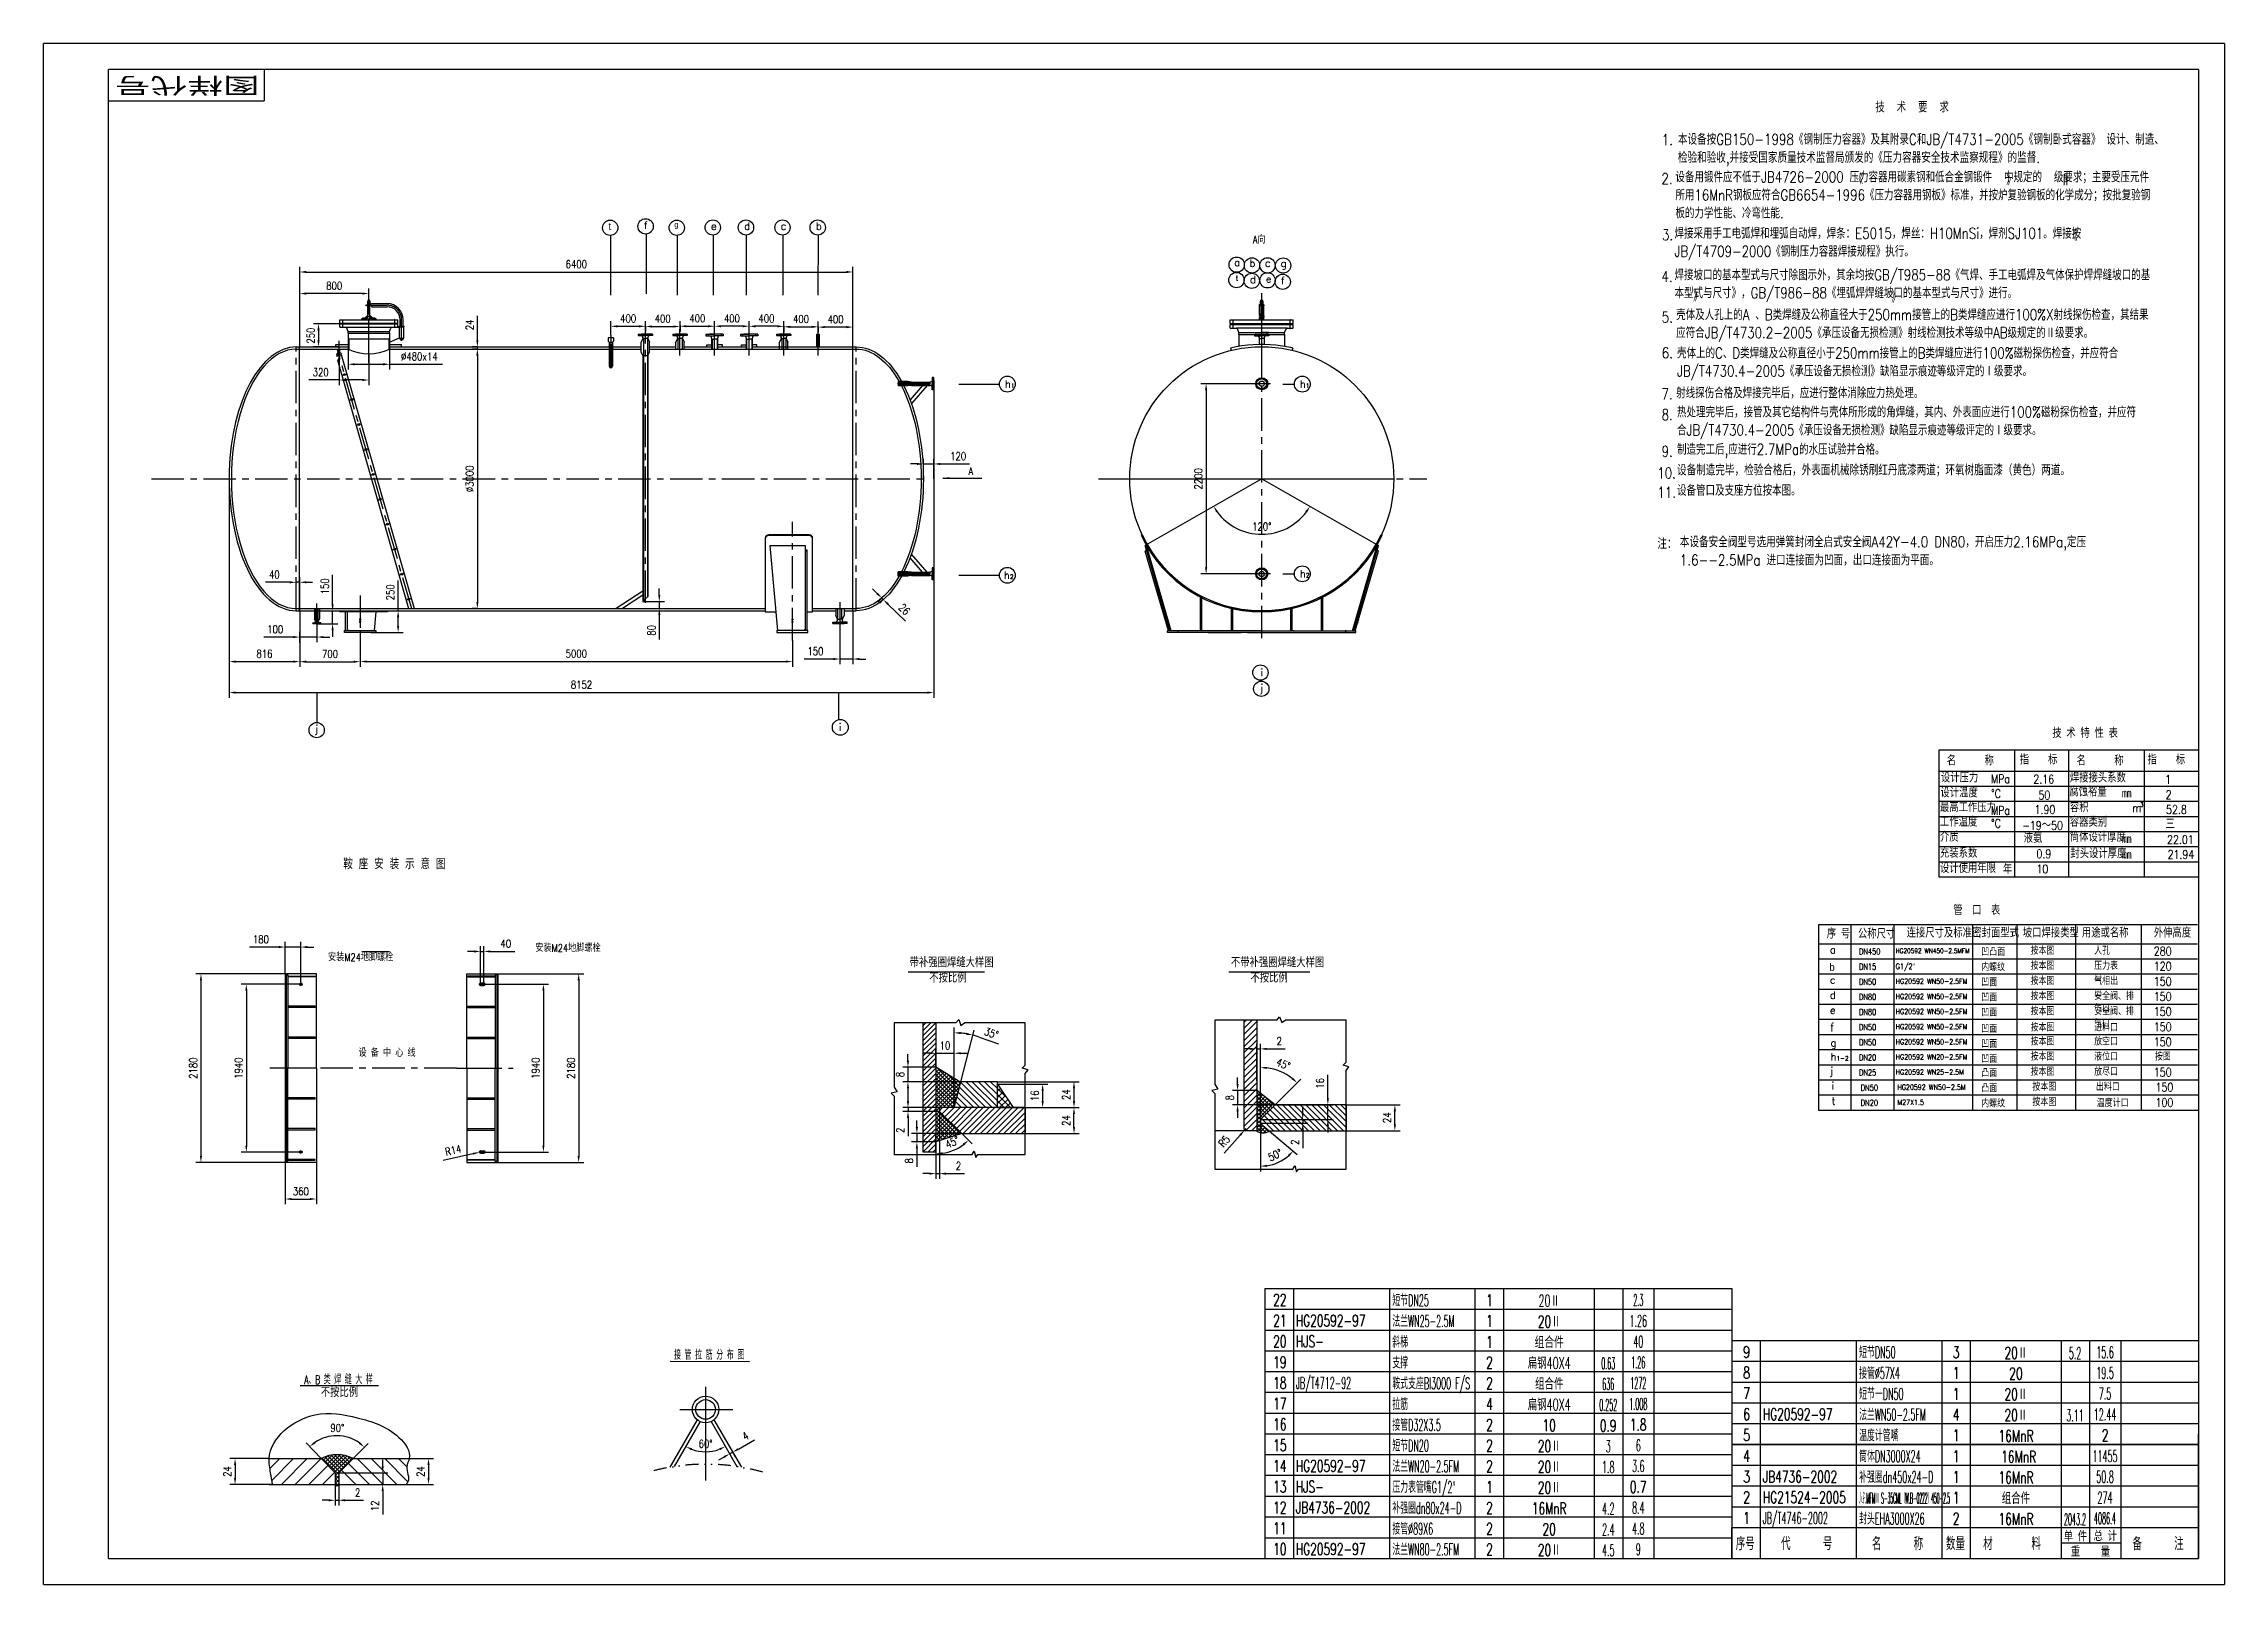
# Model space of a CAD drawing. Header units: millimetres. Extents: x 45700 to 70930, y -32425 to -14605.
import ezdxf
from ezdxf.enums import TextEntityAlignment as Align

# ---------------------------------------------------------------- set-up
doc = ezdxf.new("R2010")
doc.units = ezdxf.units.MM
doc.header["$LTSCALE"] = 300
for name, pattern in [('CENTER', [2, 1.25, -0.25, 0.25, -0.25]), ('CENTERX2', [101.6, 63.5, -12.7, 12.7, -12.7]), ('DIVIDE', [1.25, 0.5, -0.25, 0, -0.25, 0, -0.25])]:
    doc.linetypes.add(name, pattern=pattern)
for name, color, linetype in [('01', 2, 'Continuous'), ('1轮廓实线层', 7, 'Continuous'), ('2细线层', 4, 'Continuous'), ('3中心线层', 1, 'CENTER'), ('5剖面线层', 2, 'Continuous'), ('6文字层', 3, 'Continuous'), ('7标注层', 4, 'Continuous'), ('CEN', 1, 'CENTER'), ('LAYER1', 7, 'Continuous'), ('LAYER2', 7, 'Continuous'), ('LAYER4', 1, 'CENTERX2'), ('LAYER6', 1, 'DIVIDE'), ('THK', 7, 'Continuous'), ('THN', 2, 'Continuous'), ('图框层', 7, 'Continuous')]:
    doc.layers.add(name, color=color, linetype=linetype)
doc.styles.add('PC_TEXTSTYLE', font='romans.shx', dxfattribs={"width": 0.8, "bigfont": 'hzfs.shx'})
doc.styles.add('PC_TEXTSTYLE1', font='romans.shx', dxfattribs={"bigfont": 'hzfs.shx'})
doc.styles.add('TH_GBDIM', font='romans.shx', dxfattribs={"width": 0.8, "bigfont": 'gbcbig.shx'})
doc.dimstyles.new('TH_GBDIM', dxfattribs={"dimscale": 30, "dimtxt": 3, "dimasz": 2.5, "dimexe": 2, "dimexo": 0, "dimgap": 1.5, "dimtad": 1, "dimdec": 0, "dimzin": 0, "dimdsep": 46, "dimtxsty": 'TH_GBDIM', "dimcen": 2.5, "dimclrd": 130, "dimclre": 130, "dimclrt": 3, "dimadec": 0, "dimazin": 0, "dimtfac": 0.714286, "dimtdec": 0, "dimtmove": 0, "dimatfit": 3, "dimfxl": 0, "dimtolj": 1, "dimtzin": 0, "dimlwd": -1, "dimlwe": -1, "dimarcsym": 0})
pattern_1 = [(135, (42751.13, -32504.46), (-35.35534, -35.35534), [])]
pattern_2 = [(45, (-3011.65, 0), (-22.45064, 22.45064), []), (135, (-3011.65, 0), (-22.45064, -22.45064), [])]

msp = doc.modelspace()

# ---------------------------------------------------------------- texts
at = {"layer": '1轮廓实线层', "attachment_point": 1}
for s, insert, char_height, width, style in [('{\\fArial|b0|i0|c0|p32;\\C3;t}', (52235.1, -16676), 85, 55.45, 'PC_TEXTSTYLE1'), ('{\\C3;f}', (52644.8, -16660.1), 85, 55.45, 'PC_TEXTSTYLE1'), ('{\\fArial|b0|i0|c0|p32;\\H0.75x;\\C3;g}', (52996.7, -16666.2), 85, 399.569, 'PC_TEXTSTYLE1'), ('{\\C3;e}', (53421.9, -16673), 85, 55.45, 'PC_TEXTSTYLE1'), ('{\\C3;d}', (53805.7, -16673), 85, 55.45, 'PC_TEXTSTYLE1'), ('{\\C3;c}', (54228.4, -16673), 85, 55.45, 'PC_TEXTSTYLE1'), ('{\\C3;b}', (54635.5, -16673), 85, 55.45, 'PC_TEXTSTYLE1'), ('{\\C3;a}', (59474.5, -17093.2), 85, 399.569, 'PC_TEXTSTYLE1'), ('{\\C3;b}', (59651.9, -17102), 85, 399.569, 'PC_TEXTSTYLE1'), ('{\\C3;c}', (59830.9, -17101.3), 85, 399.569, 'PC_TEXTSTYLE1'), ('{\\C3;g}', (60012, -17102.7), 85, 399.569, 'PC_TEXTSTYLE1'), ('{\\H0.7059x;\\C3;t}', (59490.9, -17285.7), 85, 399.569, 'PC_TEXTSTYLE1'), ('{\\C3;d}', (59657.1, -17289.9), 85, 55.45, 'PC_TEXTSTYLE1'), ('{\\C3;e}', (59839.7, -17284.2), 85, 55.45, 'PC_TEXTSTYLE1'), ('{\\C3;f}', (60015.6, -17301.1), 85, 55.45, 'PC_TEXTSTYLE1'), ('{\\C3;h\\H0.5882x;1}', (56822.2, -18499.3), 85, 139.798, 'PC_TEXTSTYLE1'), ('{\\C3;h\\H0.5882x;1}', (60234.1, -18499.3), 85, 139.798, 'PC_TEXTSTYLE1'), ('{\\C3;h\\H0.6x;2}', (56810.2, -20710.4), 85, 139.798, 'PC_TEXTSTYLE1'), ('{\\C3;h\\H0.5882x;2}', (60234.1, -20693.5), 85, 139.798, 'PC_TEXTSTYLE1'), ('{\\C3;i}', (59779.6, -21835.2), 85, 55.45, 'PC_TEXTSTYLE1'), ('{\\C3;j}', (59773.7, -22013.8), 85, 400.135, 'PC_TEXTSTYLE1'), ('{\\C3;j}', (48839, -22486), 85, 55.45, 'PC_TEXTSTYLE1'), ('{\\C3;i}', (54900.9, -22469.1), 85, 72.522, 'PC_TEXTSTYLE1'), ('{\\C3;a}', (66366.9, -25041.5), 85, 98.889, 'PC_TEXTSTYLE1'), ('{\\C3;DN450}', (66703.4, -25070.2), 70, 70, 'PC_TEXTSTYLE'), ('{\\C3;凹凸面}', (68118.2, -25070.2), 85, 332.569, 'PC_TEXTSTYLE'), ('{\\C3;按本图}', (68688.7, -25055.1), 85, 332.569, 'PC_TEXTSTYLE'), ('{\\C3;按本图}', (68688.7, -25230.1), 85, 332.569, 'PC_TEXTSTYLE'), ('{\\C3;压力表口}', (69424.3, -25230.1), 85, 332.569, 'PC_TEXTSTYLE'), ('{\\C3;人孔}', (69424.3, -25055.1), 85, 390.077, 'PC_TEXTSTYLE'), ('{\\fSystem|b0|i0|c134|p33;\\C3;b}', (66360.1, -25243), 85, 94.072, 'PC_TEXTSTYLE1'), ('{\\C3;c}', (66366.9, -25391.5), 85, 98.889, 'PC_TEXTSTYLE1'), ('{\\C3;DN15}', (66703.4, -25245.2), 70, 70, 'PC_TEXTSTYLE'), ('{\\C3;DN50}', (66703.4, -25420.2), 70, 70, 'PC_TEXTSTYLE'), ('{\\C3;内螺纹}', (68118.2, -25245.2), 85, 332.569, 'PC_TEXTSTYLE'), ('{\\C3;凹面}', (68118.2, -25420.2), 85, 332.569, 'PC_TEXTSTYLE'), ('{\\C3;按本图}', (68688.7, -25405.1), 85, 332.569, 'PC_TEXTSTYLE'), ('{\\C3;气相出口}', (69424.3, -25405.1), 85, 332.569, 'PC_TEXTSTYLE'), ('{\\C3;d}', (66366.9, -25566.5), 85, 98.889, 'PC_TEXTSTYLE1'), ('{\\C3;DN80}', (66703.4, -25595.2), 70, 70, 'PC_TEXTSTYLE'), ('{\\C3;凹面}', (68118.2, -25595.2), 85, 332.569, 'PC_TEXTSTYLE'), ('{\\C3;按本图}', (68688.7, -25580.1), 85, 332.569, 'PC_TEXTSTYLE'), ('{\\C3;安全阀、排气口}', (69424.3, -25580.1), 85, 545.989, 'PC_TEXTSTYLE'), ('{\\C3;f}', (66366.9, -25929.7), 100, 98.889, 'PC_TEXTSTYLE1'), ('{\\C3;e}', (66366.9, -25741.5), 85, 98.889, 'PC_TEXTSTYLE1'), ('{\\C3;DN80}', (66703.4, -25770.2), 70, 70, 'PC_TEXTSTYLE'), ('{\\C3;DN50}', (66703.4, -25945.2), 70, 70, 'PC_TEXTSTYLE'), ('{\\C3;凹面}', (68118.2, -25770.2), 85, 332.569, 'PC_TEXTSTYLE'), ('{\\C3;凹面}', (68118.2, -25958.5), 85, 332.569, 'PC_TEXTSTYLE'), ('{\\C3;按本图}', (68688.7, -25755.1), 85, 332.569, 'PC_TEXTSTYLE'), ('{\\C3;按本图}', (68688.7, -25943.4), 85, 332.569, 'PC_TEXTSTYLE'), ('{\\C3;进料口}', (69424.3, -25943.4), 85, 513.594, 'PC_TEXTSTYLE'), ('{\\C3;安全阀、排气口}', (69424.3, -25755.1), 85, 545.989, 'PC_TEXTSTYLE'), ('{\\C3;g}', (66373.5, -26118), 85, 399.569, 'PC_TEXTSTYLE1'), ('{\\C3;DN50}', (66703.4, -26120.2), 70, 70, 'PC_TEXTSTYLE'), ('{\\C3;凹面}', (68118.2, -26133.5), 85, 332.569, 'PC_TEXTSTYLE'), ('{\\C3;按本图}', (68688.7, -26105.1), 85, 332.569, 'PC_TEXTSTYLE'), ('{\\C3;放空口}', (69424.3, -26105.1), 85, 390.077, 'PC_TEXTSTYLE'), ('{\\C3;j}', (66366.9, -26441.5), 85, 98.889, 'PC_TEXTSTYLE1'), ('{\\C3;h\\H0.5882x;1-2}', (66373.2, -26280.1), 85, 236.22, 'PC_TEXTSTYLE1'), ('{\\C3;DN20}', (66703.4, -26295.2), 70, 70, 'PC_TEXTSTYLE'), ('{\\C3;DN25}', (66703.4, -26470.2), 70, 70, 'PC_TEXTSTYLE'), ('{\\C3;凸面}', (68118.2, -26470.2), 85, 332.569, 'PC_TEXTSTYLE'), ('{\\C3;凹面}', (68118.2, -26308.5), 85, 332.569, 'PC_TEXTSTYLE'), ('{\\C3;按本图}', (68688.7, -26280.1), 85, 332.569, 'PC_TEXTSTYLE'), ('{\\C3;按本图}', (68688.7, -26455.1), 85, 332.569, 'PC_TEXTSTYLE'), ('{\\C3;放尽口}', (69424.3, -26455.1), 85, 485.881, 'PC_TEXTSTYLE'), ('{\\C3;液位口}', (69424.3, -26280.1), 85, 390.077, 'PC_TEXTSTYLE'), ('{\\C3;按图}', (70127.1, -26280.1), 85, 332.569, 'PC_TEXTSTYLE'), ('{\\C3;i}', (66387.4, -26616.5), 85, 98.889, 'PC_TEXTSTYLE1'), ('{\\C3;DN50}', (66723.9, -26645.2), 70, 70, 'PC_TEXTSTYLE'), ('{\\C3;凸面}', (68118.2, -26645.2), 85, 332.569, 'PC_TEXTSTYLE'), ('{\\C3;按本图}', (68709.1, -26630.1), 85, 332.569, 'PC_TEXTSTYLE'), ('{\\C3;出料口}', (69444.7, -26630.1), 85, 485.881, 'PC_TEXTSTYLE'), ('{\\C3;t}', (66387.4, -26791.5), 85, 98.889, 'PC_TEXTSTYLE1'), ('{\\C3;DN20}', (66723.9, -26820.2), 70, 70, 'PC_TEXTSTYLE'), ('{\\C3;内螺纹}', (68118.2, -26820.2), 85, 332.569, 'PC_TEXTSTYLE'), ('{\\C3;按本图}', (68709.1, -26805.1), 85, 332.569, 'PC_TEXTSTYLE'), ('{\\C3;温度计口}', (69453.8, -26816), 85, 390.077, 'PC_TEXTSTYLE')]:
    msp.add_mtext(s, dxfattribs=dict(at, insert=insert, char_height=char_height, width=width, style=style))
at = {"layer": '6文字层', "style": 'PC_TEXTSTYLE', "width": 0.6}
for s, p in [('接 管 拉 筋 分 布 图', (52993.3, -29824.1)), ('A、B 类 焊 缝 大 样', (48717.6, -30107.9))]:
    msp.add_text(s, height=100, dxfattribs=at).set_placement(p)
at = {"layer": '6文字层', "attachment_point": 1, "style": 'PC_TEXTSTYLE'}
for s, insert, char_height in [('技  术  要  求', (66891.5, -15276.1), 125), ('1.', (64421, -15653.4), 125), ('2.', (64417.7, -16103.3), 125), ('《', (66640.9, -16104.7), 125), ('》', (68406.7, -16115.2), 125), ('I', (69060.4, -16115.8), 125), ('I', (69089.1, -16115.8), 125), ('3.', (64424.4, -16754.7), 125), ('《', (69122.5, -16760.3), 125), ('4.', (64417.8, -17235.2), 125), ('》', (64783.9, -17461.5), 125), ('》', (67075.6, -17473.9), 125), ('5.', (64421, -17705.5), 125), ('6.', (64421, -18118.5), 125), ('7.', (64418.4, -18595.1), 125), ('8.', (64418.9, -18833.2), 125), ('9.', (64420.8, -19258.1), 125), ('10.', (64369.6, -19508.6), 125), ('11.', (64370.9, -19732.1), 125), ('MPa', (68231.4, -23058.2), 100), ('2.16', (68720.8, -23061.8), 100), ('1', (70245.9, -23064.7), 100), ('°C', (68231.4, -23228.8), 100), ('MPa', (68231.4, -23423), 100), ('1.90', (68734.6, -23414.2), 100), ('50', (68779.8, -23246.6), 100), ('\\f仿宋_GB2312|b0|i0|c0|p49;mm', (69746.1, -23221.3), 100), ('m', (69866.6, -23393.6), 100), ('3', (69954.7, -23382.4), 50), ('2', (70250.6, -23241.7), 100), ('52.8', (70256.1, -23413.3), 100), ('°C', (68231.4, -23573.3), 100), ('-19～50', (68590.9, -23597.6), 100), ('三', (70249.6, -23583.5), 100), ('0.9', (68756.3, -23925.9), 100), ('\\f仿宋_GB2312|b0|i0|c0|p49;mm', (69746.1, -23748.2), 100), ('\\f仿宋_GB2312|b0|i0|c0|p49;mm', (69746.1, -23930.6), 100), ('22.01', (70267.3, -23761.6), 100), ('21.94', (70273.6, -23932.3), 100), ('10', (68756.3, -24100.9), 100)]:
    msp.add_mtext(s, dxfattribs=dict(at, insert=insert, char_height=char_height))
at = {"layer": '6文字层', "attachment_point": 1}
for s, insert, char_height, width, style in [('本设备按GB150-1998《钢制压力容器》及其附录C和JB/T4731-2005《钢制卧式容器》 设计、制造、检验和验收,并接受国家质量技术监督局颁发的《压力容器安全技术监察规程》的监督.', (64608.2, -15647.8), 126, 5636.391, 'PC_TEXTSTYLE'), ('设备用锻件应不低于JB4726-2000 压力容器用碳素钢和低合金钢锻件  中规定的  级要求；主要受压元件所用16MnR钢板应符合GB6654-1996《压力容器用钢板》标准，并按炉复验钢板的化学成分；按批复验钢板的力学性能、冷弯性能.', (64579.2, -16084.2), 125, 5490.595, 'PC_TEXTSTYLE'), ('焊接采用手工电弧焊和埋弧自动焊，焊条：E5015，焊丝：H10MnSi，焊剂SJ101。焊接按JB/T4709-2000《钢制压力容器焊接规程》执行。', (64568.9, -16735.6), 125, 5468.532, 'PC_TEXTSTYLE'), ('焊接坡口的基本型式与尺寸除图示外，其余均按GB/T985-88《气焊、手工电弧焊及气体保护焊焊缝坡口的基本型式与尺寸》，GB/T986-88《埋弧焊焊缝坡口的基本型式与尺寸》进行。', (64568.9, -17216.1), 125, 5490.692, 'PC_TEXTSTYLE'), ('壳体及人孔上的A 、B类焊缝及公称直径大于250mm接管上的B类焊缝应进行100%X射线探伤检查，其结果应符合JB/T4730.2-2005《承压设备无损检测》射线检测技术等级中AB级规定的Ⅱ级要求。', (64587.7, -17676.9), 125, 5464.893, 'PC_TEXTSTYLE'), ('壳体上的C、D类焊缝及公称直径小于250mm接管上的B类焊缝应进行100%磁粉探伤检查，并应符合JB/T4730.4-2005《承压设备无损检测》缺陷显示痕迹等级评定的Ⅰ级要求。', (64597.9, -18120.5), 125, 5405.359, 'PC_TEXTSTYLE'), ('射线探伤合格及焊接完毕后，应进行整体消除应力热处理。', (64587.7, -18581), 125, 5222.012, 'PC_TEXTSTYLE'), ('热处理完毕后，接管及其它结构件与壳体所形成的角焊缝，其内、外表面应进行100%磁粉探伤检查，并应符合JB/T4730.4-2005《承压设备无损检测》缺陷显示痕迹等级评定的Ⅰ级要求。', (64597.9, -18803), 125, 5395.415, 'PC_TEXTSTYLE'), ('制造完工后,应进行2.7MPa的水压试验并合格。', (64597.9, -19234.5), 125, 5425.08, 'PC_TEXTSTYLE'), ('设备制造完毕，检验合格后，外表面机械除锈刷红丹底漆两道；环氧树脂面漆（黄色）两道。', (64597.9, -19472.9), 126, 5222.503, 'PC_TEXTSTYLE'), ('设备管口及支座方位按本图。', (64597.9, -19708.5), 125, 3010.336, 'PC_TEXTSTYLE'), ('本设备安全阀型号选用弹簧封闭全启式安全阀A42Y-4.0 DN80，开启压力2.16MPa,定压1.6--2.5MPa 进口连接面为凹面，出口连接面为平面。', (64630.5, -20304.4), 126, 5585.707, 'PC_TEXTSTYLE'), ('技 术 特 性 表', (68938.8, -22533), 100, 4136.652, 'PC_TEXTSTYLE'), ('名      称', (67719, -22850.9), 100, 4136.652, 'PC_TEXTSTYLE'), ('指    标', (68562.3, -22839.6), 100, 4136.652, 'PC_TEXTSTYLE'), ('名      称', (69219.8, -22850.9), 100, 4136.652, 'PC_TEXTSTYLE'), ('指    标', (70040.7, -22839.6), 100, 4136.652, 'PC_TEXTSTYLE'), ('设计温度', (67645.4, -23221.8), 100, 4136.652, 'PC_TEXTSTYLE'), ('设计压力', (67651, -23047.6), 100, 4136.652, 'PC_TEXTSTYLE'), ('腐蚀裕量', (69137, -23211.1), 100, 4136.652, 'PC_TEXTSTYLE'), ('焊接接头系数', (69142.7, -23048.1), 100, 4136.652, 'PC_TEXTSTYLE'), ('最高工作压力', (67639.7, -23390.4), 100, 4136.652, 'PC_TEXTSTYLE'), ('容积', (69142.7, -23391), 100, 4136.652, 'PC_TEXTSTYLE'), ('工作温度', (67639.7, -23559), 100, 4136.652, 'PC_TEXTSTYLE'), ('容器类别', (69142.7, -23559.6), 100, 4136.652, 'PC_TEXTSTYLE'), ('介质', (67639.7, -23733.3), 100, 4136.652, 'PC_TEXTSTYLE'), ('充装系数', (67639.7, -23919.3), 100, 4136.652, 'PC_TEXTSTYLE'), ('液氨', (68609.1, -23746.2), 100, 4136.652, 'PC_TEXTSTYLE'), ('筒体设计厚度', (69142.7, -23733.8), 100, 4136.652, 'PC_TEXTSTYLE'), ('封头设计厚度', (69148.3, -23924.9), 100, 4136.652, 'PC_TEXTSTYLE'), ('设计使用年限', (67639.7, -24094.3), 100, 4136.652, 'PC_TEXTSTYLE'), ('年', (68368.2, -24108.4), 100, 4136.652, 'PC_TEXTSTYLE'), ('带补强圈焊缝大样图', (55719.4, -25185), 100, 1609.496, 'PC_TEXTSTYLE'), ('不带补强圈焊缝大样图', (59436.4, -25185), 100, 1609.496, 'PC_TEXTSTYLE'), ('HG20592 WN450-2.5MFM', (67127.6, -25069.5), 55, 1175.049, 'TH_GBDIM'), ('不按比例', (55946.3, -25362.6), 100, 1609.496, 'PC_TEXTSTYLE'), ('不按比例', (59663.2, -25362.6), 100, 1609.496, 'PC_TEXTSTYLE'), ('G1/2″', (67127.6, -25244.5), 65, 1175.049, 'TH_GBDIM'), ('HG20592 WN50-2.5FM', (67127.6, -25419.5), 60, 1175.049, 'TH_GBDIM'), ('HG20592 WN50-2.5FM', (67127.6, -25594.5), 60, 1175.049, 'TH_GBDIM'), ('HG20592 WN50-2.5FM', (67127.6, -25769.5), 60, 1175.049, 'TH_GBDIM'), ('HG20592 WN50-2.5FM', (67127.6, -25944.5), 60, 1175.049, 'TH_GBDIM'), ('HG20592 WN50-2.5FM', (67127.6, -26119.5), 60, 1175.049, 'TH_GBDIM'), ('HG20592 WN20-2.5FM', (67127.6, -26294.5), 60, 1175.049, 'TH_GBDIM'), ('HG20592 WN25-2.5M', (67127.6, -26469.5), 60, 1175.049, 'TH_GBDIM'), ('HG20592 WN50-2.5M', (67148, -26644.5), 60, 1175.049, 'TH_GBDIM'), ('M27X1.5', (67148, -26819.5), 60, 1175.049, 'TH_GBDIM'), ('不按比例', (48906.9, -30157.7), 100, 471.493, 'PC_TEXTSTYLE')]:
    msp.add_mtext(s, dxfattribs=dict(at, insert=insert, char_height=char_height, width=width, style=style))
at = {"layer": '6文字层', "color": 3, "char_height": 100, "width": 4136.652, "attachment_point": 1, "style": 'PC_TEXTSTYLE'}
for s, insert in [('管  口  表', (67794.4, -24580.8)), ('序 号', (66330.6, -24853.3)), ('公称尺寸', (66690.9, -24853.3)), ('连接尺寸及标准', (67253.8, -24842)), ('密封面型式', (68013.7, -24842)), ('坡口焊接类型', (68598.6, -24842)), ('{\\C3;用途或名称}', (69281.5, -24842)), ('外伸高度', (70113.9, -24842)), ('280', (70113.9, -25050.7)), ('120', (70113.9, -25225.7)), ('150', (70113.9, -25400.7)), ('150', (70113.9, -25575.7)), ('150', (70113.9, -25750.7)), ('150', (70113.9, -25925.7)), ('150', (70113.9, -26100.7)), ('150', (70113.9, -26450.7)), ('150', (70134.4, -26625.7)), ('100', (70134.4, -26800.7))]:
    msp.add_mtext(s, dxfattribs=dict(at, insert=insert))
at = {"layer": '6文字层', "style": 'PC_TEXTSTYLE', "width": 1.815486}
msp.add_attdef('图样代号', text='图样代号', height=210, rotation=180, dxfattribs=at).set_placement((48197.6, -14976.8), (46520.8, -14976.8), align=Align.FIT)
at = {"layer": 'THK', "attachment_point": 1, "style": 'PC_TEXTSTYLE'}
for s, insert, char_height, width in [('{\\C3;A向}', (59690.6, -16828.8), 87, 953.836), ('{\\C3;A}', (56400.8, -19505.6), 87, 953.836), ('{\\C3;注：}', (64371.1, -20323.8), 126, 225.626), ('{\\C3;鞍 座 安 装 示 意 图}', (49167.8, -24028.3), 125, 1787.903), ('{\\C3;安装M24地脚螺栓}', (48991.4, -25128.4), 87, 953.836), ('{\\C3;安装M24地脚螺栓}', (51389.4, -25021.2), 87, 953.836), ('{\\C3;设 备 中 心 线}', (49343.2, -26234.5), 87, 953.836)]:
    msp.add_mtext(s, dxfattribs=dict(at, insert=insert, char_height=char_height, width=width))

# ---------------------------------------------------------------- blocks, each defined once
blk = doc.blocks.new('*D32')
at = {"layer": '1轮廓实线层', "color": 130}
for p, q in [((56024, -27211), (56024, -27504)), ((56322, -27211), (56442, -27331))]:
    blk.add_line(p, q, dxfattribs=at)
blk.add_arc((56024, -26913), 531, 278.0936, 306.9064, dxfattribs=at)
for points in [[(56100, -27451), (56098, -27427), (56024, -27444)], [(56335, -27328), (56351, -27347), (56400, -27289)]]:
    blk.add_solid(points, dxfattribs=at)
at = {"layer": 'Defpoints', "color": 0}
for p in [(56024, -25931), (56065, -26954), (56024, -27211), (56322, -27211), (56161, -27426)]:
    blk.add_point(p, dxfattribs=at)
at = {"layer": '1轮廓实线层', "color": 3, "insert": (56213, -27312), "char_height": 90, "attachment_point": 5, "rotation": 25.4026, "style": 'TH_GBDIM'}
blk.add_mtext('\\A1;45°', dxfattribs=at)
blk = doc.blocks.new('*D36')
at = {"layer": '1轮廓实线层', "color": 130}
for p, q in [((56065, -26946), (56065, -27734)), ((56024, -27211), (56024, -27734)), ((55949, -27674), (55874, -27674)), ((56024, -27674), (56065, -27674)), ((56140, -27674), (56353, -27674))]:
    blk.add_line(p, q, dxfattribs=at)
for points in [[(55949, -27662), (55949, -27687), (56024, -27674)], [(56140, -27662), (56140, -27687), (56065, -27674)]]:
    blk.add_solid(points, dxfattribs=at)
at = {"layer": 'Defpoints', "color": 0}
for p in [(56065, -26946), (56024, -27211), (56065, -27674)]:
    blk.add_point(p, dxfattribs=at)
at = {"layer": '1轮廓实线层', "color": 3, "insert": (56284, -27584), "char_height": 90, "attachment_point": 5, "style": 'TH_GBDIM'}
blk.add_mtext('\\A1;2', dxfattribs=at)
blk = doc.blocks.new('*D31')
at = {"layer": '1轮廓实线层', "color": 130}
for p, q in [((56024, -26444), (55640, -26444)), ((55700, -26369), (55700, -26294)), ((55700, -26444), (55700, -26611)), ((56312, -26611), (55640, -26611)), ((55700, -26686), (55700, -26761))]:
    blk.add_line(p, q, dxfattribs=at)
for points in [[(55688, -26369), (55713, -26369), (55700, -26444)], [(55688, -26686), (55713, -26686), (55700, -26611)]]:
    blk.add_solid(points, dxfattribs=at)
at = {"layer": 'Defpoints', "color": 0}
for p in [(56024, -26444), (55700, -26611), (56312, -26611)]:
    blk.add_point(p, dxfattribs=at)
at = {"layer": '1轮廓实线层', "color": 3, "insert": (55610, -26528), "char_height": 90, "attachment_point": 5, "rotation": 90, "style": 'TH_GBDIM'}
blk.add_mtext('\\A1;8', dxfattribs=at)
blk = doc.blocks.new('*D30')
at = {"layer": '1轮廓实线层', "color": 130}
for p, q in [((56024, -26444), (56024, -26222)), ((56235, -26911), (56235, -26222)), ((55949, -26282), (55874, -26282)), ((56024, -26282), (56235, -26282)), ((56310, -26282), (56385, -26282))]:
    blk.add_line(p, q, dxfattribs=at)
for points in [[(55949, -26269), (55949, -26294), (56024, -26282)], [(56310, -26269), (56310, -26294), (56235, -26282)]]:
    blk.add_solid(points, dxfattribs=at)
at = {"layer": 'Defpoints', "color": 0}
for p in [(56024, -26444), (56235, -26282), (56235, -26911)]:
    blk.add_point(p, dxfattribs=at)
at = {"layer": '1轮廓实线层', "color": 3, "insert": (56129, -26192), "char_height": 90, "attachment_point": 5, "style": 'TH_GBDIM'}
blk.add_mtext('\\A1;10', dxfattribs=at)
blk = doc.blocks.new('*D37')
at = {"layer": '1轮廓实线层', "color": 130}
for p, q in [((56065, -26911), (55641, -26911)), ((56065, -26954), (55641, -26954)), ((55701, -26836), (55701, -26761)), ((55701, -26911), (55701, -26954)), ((55701, -27029), (55701, -27242))]:
    blk.add_line(p, q, dxfattribs=at)
for points in [[(55688, -26836), (55713, -26836), (55701, -26911)], [(55688, -27029), (55713, -27029), (55701, -26954)]]:
    blk.add_solid(points, dxfattribs=at)
at = {"layer": 'Defpoints', "color": 0}
for p in [(55701, -26954), (56065, -26911), (56065, -26954)]:
    blk.add_point(p, dxfattribs=at)
at = {"layer": '1轮廓实线层', "color": 3, "insert": (55611, -27173), "char_height": 90, "attachment_point": 5, "rotation": 90, "style": 'TH_GBDIM'}
blk.add_mtext('\\A1;2', dxfattribs=at)
blk = doc.blocks.new('*D35')
at = {"layer": '1轮廓实线层', "color": 130}
for p, q in [((57042, -26911), (57681, -26911)), ((57621, -27136), (57621, -26986)), ((57056, -27211), (57681, -27211))]:
    blk.add_line(p, q, dxfattribs=at)
for points in [[(57609, -26986), (57634, -26986), (57621, -26911)], [(57609, -27136), (57634, -27136), (57621, -27211)]]:
    blk.add_solid(points, dxfattribs=at)
at = {"layer": 'Defpoints', "color": 0}
for p in [(57042, -26911), (57621, -26911), (57056, -27211)]:
    blk.add_point(p, dxfattribs=at)
at = {"layer": '1轮廓实线层', "color": 3, "insert": (57531, -27061), "char_height": 90, "attachment_point": 5, "rotation": 90, "style": 'TH_GBDIM'}
blk.add_mtext('\\A1;24', dxfattribs=at)
blk = doc.blocks.new('*D34')
at = {"layer": '1轮廓实线层', "color": 130}
for p, q in [((56736, -26611), (57681, -26611)), ((57621, -26686), (57621, -26836)), ((56736, -26911), (57681, -26911))]:
    blk.add_line(p, q, dxfattribs=at)
for points in [[(57609, -26686), (57634, -26686), (57621, -26611)], [(57609, -26836), (57634, -26836), (57621, -26911)]]:
    blk.add_solid(points, dxfattribs=at)
at = {"layer": 'Defpoints', "color": 0}
for p in [(56736, -26611), (56736, -26911), (57621, -26911)]:
    blk.add_point(p, dxfattribs=at)
at = {"layer": '1轮廓实线层', "color": 3, "insert": (57531, -26761), "char_height": 90, "attachment_point": 5, "rotation": 90, "style": 'TH_GBDIM'}
blk.add_mtext('\\A1;24', dxfattribs=at)
blk = doc.blocks.new('*D33')
at = {"layer": '1轮廓实线层', "color": 130}
for p, q in [((56736, -26638), (57318, -26638)), ((57258, -26713), (57258, -26836)), ((56736, -26911), (57318, -26911))]:
    blk.add_line(p, q, dxfattribs=at)
for points in [[(57246, -26713), (57271, -26713), (57258, -26638)], [(57246, -26836), (57271, -26836), (57258, -26911)]]:
    blk.add_solid(points, dxfattribs=at)
at = {"layer": 'Defpoints', "color": 0}
for p in [(56736, -26638), (56736, -26911), (57258, -26911)]:
    blk.add_point(p, dxfattribs=at)
at = {"layer": '1轮廓实线层', "color": 3, "insert": (57168, -26774), "char_height": 90, "attachment_point": 5, "rotation": 90, "style": 'TH_GBDIM'}
blk.add_mtext('\\A1;16', dxfattribs=at)
blk = doc.blocks.new('*D54')
at = {"layer": 'Defpoints', "color": 0}
for p in [(50719, -18138), (50719, -21138), (50719, -21138)]:
    blk.add_point(p, dxfattribs=at)
at = {"layer": 'THK', "color": 130}
for p, q in [((50719, -18138), (50659, -18138)), ((50719, -18213), (50719, -21063)), ((50719, -21138), (50659, -21138))]:
    blk.add_line(p, q, dxfattribs=at)
for points in [[(50706, -18213), (50731, -18213), (50719, -18138)], [(50706, -21063), (50731, -21063), (50719, -21138)]]:
    blk.add_solid(points, dxfattribs=at)
at = {"layer": 'THK', "color": 3, "insert": (50629, -19638), "char_height": 90, "attachment_point": 5, "rotation": 90, "style": 'TH_GBDIM'}
blk.add_mtext('\\A1;%%C3000', dxfattribs=at)
blk = doc.blocks.new('*D50')
at = {"layer": 'Defpoints', "color": 0}
for p in [(59793, -19638), (59793, -19638), (58443, -20408), (59573, -20241), (61143, -20408)]:
    blk.add_point(p, dxfattribs=at)
at = {"layer": 'THK', "color": 130}
blk.add_arc((59793, -19638), 642, 216.4038, 323.5962, dxfattribs=at)
for points in [[(59266, -20026), (59287, -20012), (59236, -19956)], [(60299, -20012), (60320, -20026), (60351, -19956)]]:
    blk.add_solid(points, dxfattribs=at)
at = {"layer": 'THK', "color": 3, "insert": (59793, -20190), "char_height": 90, "attachment_point": 5, "style": 'TH_GBDIM'}
blk.add_mtext('\\A1;120°', dxfattribs=at)
blk = doc.blocks.new('*D48')
at = {"layer": 'Defpoints', "color": 0}
for p in [(48496, -25364), (47521, -27544), (48496, -27544)]:
    blk.add_point(p, dxfattribs=at)
at = {"layer": 'THK', "color": 130}
for p, q in [((48496, -25364), (47461, -25364)), ((47521, -25439), (47521, -27469)), ((48496, -27544), (47461, -27544))]:
    blk.add_line(p, q, dxfattribs=at)
for points in [[(47508, -25439), (47533, -25439), (47521, -25364)], [(47508, -27469), (47533, -27469), (47521, -27544)]]:
    blk.add_solid(points, dxfattribs=at)
at = {"layer": 'THK', "color": 3, "insert": (47431, -26454), "char_height": 90, "attachment_point": 5, "rotation": 90, "style": 'TH_GBDIM'}
blk.add_mtext('\\A1;2180', dxfattribs=at)
blk = doc.blocks.new('*D47')
at = {"layer": 'Defpoints', "color": 0}
for p in [(48676, -25484), (48046, -27424), (48676, -27424)]:
    blk.add_point(p, dxfattribs=at)
at = {"layer": 'THK', "color": 130}
for p, q in [((48676, -25484), (47986, -25484)), ((48046, -25559), (48046, -27349)), ((48676, -27424), (47986, -27424))]:
    blk.add_line(p, q, dxfattribs=at)
for points in [[(48033, -25559), (48058, -25559), (48046, -25484)], [(48033, -27349), (48058, -27349), (48046, -27424)]]:
    blk.add_solid(points, dxfattribs=at)
at = {"layer": 'THK', "color": 3, "insert": (47956, -26454), "char_height": 90, "attachment_point": 5, "rotation": 90, "style": 'TH_GBDIM'}
blk.add_mtext('\\A1;1940', dxfattribs=at)
blk = doc.blocks.new('*D51')
at = {"layer": 'Defpoints', "color": 0}
for p in [(48496, -27544), (48856, -27544), (48856, -27968)]:
    blk.add_point(p, dxfattribs=at)
at = {"layer": 'THK', "color": 130}
for p, q in [((48496, -27544), (48496, -28028)), ((48856, -27544), (48856, -28028)), ((48571, -27968), (48781, -27968))]:
    blk.add_line(p, q, dxfattribs=at)
for points in [[(48571, -27955), (48571, -27980), (48496, -27968)], [(48781, -27955), (48781, -27980), (48856, -27968)]]:
    blk.add_solid(points, dxfattribs=at)
at = {"layer": 'THK', "color": 3, "insert": (48676, -27878), "char_height": 90, "attachment_point": 5, "style": 'TH_GBDIM'}
blk.add_mtext('\\A1;360', dxfattribs=at)
blk = doc.blocks.new('*D41')
at = {"layer": 'Defpoints', "color": 0}
for p in [(48496, -25054), (48496, -25364), (48676, -25484)]:
    blk.add_point(p, dxfattribs=at)
at = {"layer": 'THK', "color": 130}
for p, q in [((48421, -25054), (48081, -25054)), ((48496, -25364), (48496, -24994)), ((48676, -25054), (48496, -25054)), ((48676, -25484), (48676, -24994)), ((48751, -25054), (48826, -25054))]:
    blk.add_line(p, q, dxfattribs=at)
for points in [[(48421, -25041), (48421, -25066), (48496, -25054)], [(48751, -25041), (48751, -25066), (48676, -25054)]]:
    blk.add_solid(points, dxfattribs=at)
at = {"layer": 'THK', "color": 3, "insert": (48214, -24964), "char_height": 90, "attachment_point": 5, "style": 'TH_GBDIM'}
blk.add_mtext('\\A1;180', dxfattribs=at)
blk = doc.blocks.new('*D55')
at = {"layer": 'Defpoints', "color": 0}
for p in [(50719, -18112), (50719, -18112), (50719, -18138)]:
    blk.add_point(p, dxfattribs=at)
at = {"layer": 'THK', "color": 130}
for p, q in [((50719, -18037), (50719, -17752)), ((50719, -18112), (50659, -18112)), ((50719, -18138), (50659, -18138)), ((50719, -18138), (50719, -18112)), ((50719, -18213), (50719, -18288))]:
    blk.add_line(p, q, dxfattribs=at)
for points in [[(50706, -18037), (50731, -18037), (50719, -18112)], [(50706, -18213), (50731, -18213), (50719, -18138)]]:
    blk.add_solid(points, dxfattribs=at)
at = {"layer": 'THK', "color": 3, "insert": (50629, -17857), "char_height": 90, "attachment_point": 5, "rotation": 90, "style": 'TH_GBDIM'}
blk.add_mtext('\\A1;24', dxfattribs=at)
blk = doc.blocks.new('PC_MXB_BLOCK')
at = {"layer": '1轮廓实线层'}
for p, q in [((-180, 8), (-180, 0)), ((0, 8), (0, 0))]:
    blk.add_line(p, q, dxfattribs=at)
at = {"layer": '2细线层'}
for p, q in [((-180, 8), (0, 8)), ((-180, 0), (0, 0)), ((-169, 8), (-169, 0)), ((-132, 8), (-132, 0)), ((-99, 8), (-99, 0)), ((-88, 8), (-88, 0)), ((-53, 8), (-53, 0)), ((-42, 8), (-42, 0)), ((-30, 8), (-30, 0))]:
    blk.add_line(p, q, dxfattribs=at)
at = {"layer": '6文字层', "style": 'PC_TEXTSTYLE'}
for tag, width, p, p2 in [('序号', 0.769182, (-178.38, 1.35), (-170.09, 1.35)), ('代号', 3.14773, (-168.05, 1.35), (-134.11, 1.35)), ('名称', 2.802424, (-130.87, 1.2), (-100.28, 1.2)), ('数量', 0.817449, (-97.88, 1.2), (-89, 1.2)), ('材料', 2.943328, (-86.43, 1.01), (-54.3, 1.01)), ('单重', 0.854038, (-52.21, 0.89), (-43, 0.89)), ('总重', 0.958888, (-41.2, 1.27), (-30.86, 1.27)), ('备注', 2.494074, (-28.61, 1.02), (-1.16, 1.02))]:
    blk.add_attdef(tag, text='', height=4.5, dxfattribs=dict(at, width=width)).set_placement(p, p2, align=Align.FIT)
blk = doc.blocks.new('PC_MXBTITLERECORD')
at = {"layer": '1轮廓实线层'}
for p, q in [((-180, 0), (-180, 12)), ((0, 0), (0, 12))]:
    blk.add_line(p, q, dxfattribs=at)
at = {"layer": '2细线层'}
for p, q in [((-169, 12), (-169, 0)), ((-132, 12), (-132, 0)), ((-99, 12), (-99, 0)), ((-88, 12), (-88, 0)), ((-53, 12), (-53, 0)), ((-42, 12), (-42, 6)), ((-30, 12), (-30, 0)), ((-30, 6), (-53, 6))]:
    blk.add_line(p, q, dxfattribs=at)
at = {"layer": '6文字层', "style": 'PC_TEXTSTYLE', "width": 0.667}
for s, height, p in [('序号', 5, (-174.77, 6)), ('代     号', 5, (-151.09, 6)), ('名     称', 5, (-116.06, 6)), ('数量', 5, (-93.71, 6)), ('材      料', 5, (-71.89, 6)), ('单 件', 4, (-47.45, 8.84)), ('总 计', 4, (-35.96, 8.94)), ('备     注', 5, (-15.57, 6)), ('重    量', 4, (-41.65, 2.94))]:
    blk.add_text(s, height=height, dxfattribs=at).set_placement(p, align=Align.MIDDLE)
blk = doc.blocks.new('*D49')
at = {"layer": 'Defpoints', "color": 0}
for p in [(50955, -25364), (50955, -27544), (51891, -27544)]:
    blk.add_point(p, dxfattribs=at)
at = {"layer": 'THK', "color": 130}
for p, q in [((50955, -25364), (51951, -25364)), ((51891, -25439), (51891, -27469)), ((50955, -27544), (51951, -27544))]:
    blk.add_line(p, q, dxfattribs=at)
for points in [[(51878, -25439), (51903, -25439), (51891, -25364)], [(51878, -27469), (51903, -27469), (51891, -27544)]]:
    blk.add_solid(points, dxfattribs=at)
at = {"layer": 'THK', "color": 3, "insert": (51801, -26454), "char_height": 90, "attachment_point": 5, "rotation": 90, "style": 'TH_GBDIM'}
blk.add_mtext('\\A1;2180', dxfattribs=at)
blk = doc.blocks.new('*D46')
at = {"layer": 'Defpoints', "color": 0}
for p in [(50795, -25484), (50775, -27424), (51483, -27424)]:
    blk.add_point(p, dxfattribs=at)
at = {"layer": 'THK', "color": 130}
for p, q in [((50795, -25484), (51543, -25484)), ((51483, -25559), (51483, -27349)), ((50775, -27424), (51543, -27424))]:
    blk.add_line(p, q, dxfattribs=at)
for points in [[(51470, -25559), (51495, -25559), (51483, -25484)], [(51470, -27349), (51495, -27349), (51483, -27424)]]:
    blk.add_solid(points, dxfattribs=at)
at = {"layer": 'THK', "color": 3, "insert": (51393, -26454), "char_height": 90, "attachment_point": 5, "rotation": 90, "style": 'TH_GBDIM'}
blk.add_mtext('\\A1;1940', dxfattribs=at)
blk = doc.blocks.new('*D40')
at = {"layer": '7标注层', "color": 130}
for p, q in [((50668, -27444), (50324, -27523)), ((50755, -27424), (50742, -27427))]:
    blk.add_line(p, q, dxfattribs=at)
blk.add_solid([(50666, -27432), (50671, -27456), (50742, -27427)], dxfattribs=at)
at = {"layer": 'Defpoints', "color": 0}
for p in [(50742, -27427), (50755, -27424)]:
    blk.add_point(p, dxfattribs=at)
at = {"layer": '7标注层', "color": 3, "insert": (50439, -27404), "char_height": 90, "attachment_point": 5, "rotation": 12.934, "style": 'TH_GBDIM'}
blk.add_mtext('\\A1;R14{}{}', dxfattribs=at)
blk = doc.blocks.new('*D53')
at = {"layer": 'Defpoints', "color": 0}
for p in [(50795, -25104), (50755, -25470), (50795, -25470)]:
    blk.add_point(p, dxfattribs=at)
at = {"layer": 'THK', "color": 130}
for p, q in [((50680, -25104), (50605, -25104)), ((50755, -25470), (50755, -25044)), ((50755, -25104), (50795, -25104)), ((50795, -25470), (50795, -25044)), ((50870, -25104), (51152, -25104))]:
    blk.add_line(p, q, dxfattribs=at)
for points in [[(50680, -25092), (50680, -25117), (50755, -25104)], [(50870, -25092), (50870, -25117), (50795, -25104)]]:
    blk.add_solid(points, dxfattribs=at)
at = {"layer": 'THK', "color": 3, "insert": (51048, -25014), "char_height": 90, "attachment_point": 5, "style": 'TH_GBDIM'}
blk.add_mtext('\\A1;40', dxfattribs=at)
blk = doc.blocks.new('*D52')
at = {"layer": 'Defpoints', "color": 0}
for p in [(52634, -21058), (52634, -21138), (52823, -21138)]:
    blk.add_point(p, dxfattribs=at)
at = {"layer": 'THK', "color": 130}
for p, q in [((52823, -20983), (52823, -20908)), ((52634, -21058), (52883, -21058)), ((52634, -21138), (52883, -21138)), ((52823, -21058), (52823, -21138)), ((52823, -21213), (52823, -21495))]:
    blk.add_line(p, q, dxfattribs=at)
for points in [[(52811, -20983), (52836, -20983), (52823, -21058)], [(52811, -21213), (52836, -21213), (52823, -21138)]]:
    blk.add_solid(points, dxfattribs=at)
at = {"layer": 'THK', "color": 3, "insert": (52733, -21391), "char_height": 90, "attachment_point": 5, "rotation": 90, "style": 'TH_GBDIM'}
blk.add_mtext('\\A1;80', dxfattribs=at)
blk = doc.blocks.new('*D45')
at = {"layer": 'Defpoints', "color": 0}
for p in [(49119, -18153), (49463, -18192), (49119, -18495)]:
    blk.add_point(p, dxfattribs=at)
at = {"layer": 'THK', "color": 130}
for p, q in [((49119, -18153), (49119, -18555)), ((49463, -18192), (49463, -18555)), ((49119, -18495), (48768, -18495)), ((49388, -18495), (49194, -18495))]:
    blk.add_line(p, q, dxfattribs=at)
for points in [[(49194, -18483), (49194, -18508), (49119, -18495)], [(49388, -18483), (49388, -18508), (49463, -18495)]]:
    blk.add_solid(points, dxfattribs=at)
at = {"layer": 'THK', "color": 3, "insert": (48906, -18405), "char_height": 90, "attachment_point": 5, "style": 'TH_GBDIM'}
blk.add_mtext('\\A1;320', dxfattribs=at)
blk = doc.blocks.new('*D56')
at = {"layer": 'Defpoints', "color": 0}
for p in [(56322, -27211), (55803, -27306), (56024, -27306)]:
    blk.add_point(p, dxfattribs=at)
at = {"layer": 'THK', "color": 130}
for p, q in [((56322, -27211), (55743, -27211)), ((55803, -27136), (55803, -27061)), ((55803, -27211), (55803, -27306)), ((56024, -27306), (55743, -27306)), ((55803, -27381), (55803, -27594))]:
    blk.add_line(p, q, dxfattribs=at)
for points in [[(55791, -27136), (55816, -27136), (55803, -27211)], [(55791, -27381), (55816, -27381), (55803, -27306)]]:
    blk.add_solid(points, dxfattribs=at)
at = {"layer": 'THK', "color": 3, "insert": (55713, -27525), "char_height": 90, "attachment_point": 5, "rotation": 90, "style": 'TH_GBDIM'}
blk.add_mtext('\\A1;8', dxfattribs=at)
blk = doc.blocks.new('*D57')
at = {"layer": 'Defpoints', "color": 0}
for p in [(56235, -26222), (56308, -26048), (56312, -26611), (56235, -26911), (56235, -26911)]:
    blk.add_point(p, dxfattribs=at)
at = {"layer": 'THK', "color": 130}
for p, q in [((56235, -26222), (56234, -25985)), ((56312, -26611), (56467, -26015)), ((56523, -26095), (56747, -26174))]:
    blk.add_line(p, q, dxfattribs=at)
for start, end in [(80.4545, 85.0614), (70.5037, 75.4791)]:
    blk.add_arc((56235, -26909), 864, start, end, dxfattribs=at)
for points in [[(56309, -26061), (56310, -26036), (56234, -26045)], [(56381, -26045), (56376, -26069), (56452, -26073)]]:
    blk.add_solid(points, dxfattribs=at)
at = {"layer": 'THK', "color": 3, "insert": (56665, -26050), "char_height": 90, "attachment_point": 5, "rotation": 340.5037, "style": 'TH_GBDIM'}
blk.add_mtext('\\A1;35°', dxfattribs=at)
blk = doc.blocks.new('*D58')
at = {"layer": 'Defpoints', "color": 0}
for p in [(53296, -30542), (53422, -30542), (53279, -30884), (52996, -31062), (53722, -31062)]:
    blk.add_point(p, dxfattribs=at)
at = {"layer": 'THK', "color": 130}
blk.add_arc((53359, -30433), 458, 249.3859, 290.6141, dxfattribs=at)
for points in [[(53192, -30873), (53203, -30851), (53130, -30830)], [(53515, -30851), (53526, -30873), (53588, -30830)]]:
    blk.add_solid(points, dxfattribs=at)
at = {"layer": 'THK', "color": 3, "insert": (53359, -30799), "char_height": 90, "attachment_point": 5, "style": 'TH_GBDIM'}
blk.add_mtext('\\A1;60°', dxfattribs=at)
blk = doc.blocks.new('*D59')
at = {"layer": 'Defpoints', "color": 0}
for p in [(53632, -30905), (53666, -30886), (53672, -30896)]:
    blk.add_point(p, dxfattribs=at)
at = {"layer": 'THK', "color": 130}
for p, q in [((53738, -30859), (53926, -30753)), ((53572, -30952), (53507, -30989)), ((53632, -30905), (53667, -30968)), ((53637, -30915), (53672, -30896)), ((53666, -30886), (53702, -30948))]:
    blk.add_line(p, q, dxfattribs=at)
for points in [[(53566, -30941), (53578, -30963), (53637, -30915)], [(53731, -30848), (53744, -30870), (53672, -30896)]]:
    blk.add_solid(points, dxfattribs=at)
at = {"layer": 'THK', "color": 3, "insert": (53820, -30709), "char_height": 90, "attachment_point": 5, "rotation": 29.3294, "style": 'TH_GBDIM'}
blk.add_mtext('\\A1;4', dxfattribs=at)
blk = doc.blocks.new('*D60')
at = {"layer": 'Defpoints', "color": 0}
for p in [(48310, -30969), (47915, -31269), (48349, -31269)]:
    blk.add_point(p, dxfattribs=at)
at = {"layer": 'THK', "color": 130}
for p, q in [((48310, -30969), (47855, -30969)), ((48349, -31269), (47855, -31269)), ((47915, -31044), (47915, -31194))]:
    blk.add_line(p, q, dxfattribs=at)
for points in [[(47903, -31044), (47928, -31044), (47915, -30969)], [(47903, -31194), (47928, -31194), (47915, -31269)]]:
    blk.add_solid(points, dxfattribs=at)
at = {"layer": 'THK', "color": 3, "insert": (47825, -31119), "char_height": 90, "attachment_point": 5, "rotation": 90, "style": 'TH_GBDIM'}
blk.add_mtext('\\A1;24', dxfattribs=at)
blk = doc.blocks.new('*D61')
at = {"layer": 'Defpoints', "color": 0}
for p in [(49931, -30969), (49894, -31269), (50153, -31269)]:
    blk.add_point(p, dxfattribs=at)
at = {"layer": 'THK', "color": 130}
for p, q in [((49931, -30969), (50213, -30969)), ((49894, -31269), (50213, -31269)), ((50153, -31044), (50153, -31194))]:
    blk.add_line(p, q, dxfattribs=at)
for points in [[(50141, -31044), (50166, -31044), (50153, -30969)], [(50141, -31194), (50166, -31194), (50153, -31269)]]:
    blk.add_solid(points, dxfattribs=at)
at = {"layer": 'THK', "color": 3, "insert": (50063, -31119), "char_height": 90, "attachment_point": 5, "rotation": 90, "style": 'TH_GBDIM'}
blk.add_mtext('\\A1;24', dxfattribs=at)
blk = doc.blocks.new('*D62')
at = {"layer": '1轮廓实线层', "color": 130}
for p, q in [((60754, -26878), (61393, -26878)), ((61333, -27103), (61333, -26953)), ((60768, -27178), (61393, -27178))]:
    blk.add_line(p, q, dxfattribs=at)
for points in [[(61321, -26953), (61346, -26953), (61333, -26878)], [(61321, -27103), (61346, -27103), (61333, -27178)]]:
    blk.add_solid(points, dxfattribs=at)
at = {"layer": 'Defpoints', "color": 0}
for p in [(60754, -26878), (61333, -26878), (60768, -27178)]:
    blk.add_point(p, dxfattribs=at)
at = {"layer": '1轮廓实线层', "color": 3, "insert": (61243, -27028), "char_height": 90, "attachment_point": 5, "rotation": 90, "style": 'TH_GBDIM'}
blk.add_mtext('\\A1;24', dxfattribs=at)
blk = doc.blocks.new('*D63')
at = {"layer": '1轮廓实线层', "color": 130}
for p, q in [((59357, -27438), (59544, -27228)), ((59611, -27153), (59594, -27172))]:
    blk.add_line(p, q, dxfattribs=at)
blk.add_solid([(59535, -27220), (59554, -27236), (59594, -27172)], dxfattribs=at)
at = {"layer": 'Defpoints', "color": 0}
for p in [(59594, -27172), (59611, -27153)]:
    blk.add_point(p, dxfattribs=at)
at = {"layer": '1轮廓实线层', "color": 3, "insert": (59359, -27301), "char_height": 90, "attachment_point": 5, "rotation": 48.2283, "style": 'TH_GBDIM'}
blk.add_mtext('\\A1;R5', dxfattribs=at)
blk = doc.blocks.new('*D64')
at = {"layer": '1轮廓实线层', "color": 130}
for p, q in [((59777, -27092), (59777, -27649)), ((59879, -27178), (60204, -27451))]:
    blk.add_line(p, q, dxfattribs=at)
blk.add_arc((59777, -27092), 497, 278.6542, 311.3458, dxfattribs=at)
for points in [[(60096, -27457), (60114, -27474), (60158, -27412)], [(59853, -27596), (59851, -27571), (59777, -27589)]]:
    blk.add_solid(points, dxfattribs=at)
at = {"layer": 'Defpoints', "color": 0}
for p in [(59777, -27049), (59777, -27092), (59777, -27092), (59879, -27178), (59920, -27569)]:
    blk.add_point(p, dxfattribs=at)
at = {"layer": '1轮廓实线层', "color": 3, "insert": (59948, -27459), "char_height": 90, "attachment_point": 5, "rotation": 25, "style": 'TH_GBDIM'}
blk.add_mtext('\\A1;50°', dxfattribs=at)
blk = doc.blocks.new('*D65')
at = {"layer": '1轮廓实线层', "color": 130}
for p, q in [((59777, -27049), (59777, -26387)), ((59948, -26878), (60246, -26581))]:
    blk.add_line(p, q, dxfattribs=at)
blk.add_arc((59777, -27049), 603, 52.1353, 82.8647, dxfattribs=at)
for points in [[(59851, -26464), (59853, -26439), (59777, -26447)], [(60155, -26564), (60139, -26583), (60203, -26623)]]:
    blk.add_solid(points, dxfattribs=at)
at = {"layer": 'Defpoints', "color": 0}
for p in [(60078, -26528), (59948, -26878), (59777, -27049), (59777, -27049), (59777, -27092)]:
    blk.add_point(p, dxfattribs=at)
at = {"layer": '1轮廓实线层', "color": 3, "insert": (60043, -26407), "char_height": 90, "attachment_point": 5, "rotation": 337.5, "style": 'TH_GBDIM'}
blk.add_mtext('\\A1;45°', dxfattribs=at)
blk = doc.blocks.new('*D66')
at = {"layer": '1轮廓实线层', "color": 130}
for p, q in [((59661, -26231), (59586, -26231)), ((59736, -26599), (59736, -26171)), ((59736, -26231), (59777, -26231)), ((59777, -26599), (59777, -26171)), ((59852, -26231), (60065, -26231))]:
    blk.add_line(p, q, dxfattribs=at)
for points in [[(59661, -26219), (59661, -26244), (59736, -26231)], [(59852, -26219), (59852, -26244), (59777, -26231)]]:
    blk.add_solid(points, dxfattribs=at)
at = {"layer": 'Defpoints', "color": 0}
for p in [(59777, -26231), (59736, -26599), (59777, -26599)]:
    blk.add_point(p, dxfattribs=at)
at = {"layer": '1轮廓实线层', "color": 3, "insert": (59996, -26141), "char_height": 90, "attachment_point": 5, "style": 'TH_GBDIM'}
blk.add_mtext('\\A1;2', dxfattribs=at)
blk = doc.blocks.new('*D67')
at = {"layer": '1轮廓实线层', "color": 130}
for p, q in [((60267, -26974), (60267, -26899)), ((59777, -27049), (60327, -27049)), ((59777, -27092), (60327, -27092)), ((60267, -27049), (60267, -27092)), ((60267, -27167), (60267, -27380))]:
    blk.add_line(p, q, dxfattribs=at)
for points in [[(60255, -26974), (60280, -26974), (60267, -27049)], [(60255, -27167), (60280, -27167), (60267, -27092)]]:
    blk.add_solid(points, dxfattribs=at)
at = {"layer": 'Defpoints', "color": 0}
for p in [(59777, -27049), (59777, -27092), (60267, -27092)]:
    blk.add_point(p, dxfattribs=at)
at = {"layer": '1轮廓实线层', "color": 3, "insert": (60177, -27311), "char_height": 90, "attachment_point": 5, "rotation": 90, "style": 'TH_GBDIM'}
blk.add_mtext('\\A1;2', dxfattribs=at)
blk = doc.blocks.new('*D68')
at = {"layer": '1轮廓实线层', "color": 130}
for p, q in [((60558, -26803), (60558, -26532)), ((59947, -26878), (60618, -26878)), ((60558, -27049), (60558, -26878)), ((59777, -27049), (60618, -27049)), ((60558, -27124), (60558, -27199))]:
    blk.add_line(p, q, dxfattribs=at)
for points in [[(60546, -26803), (60571, -26803), (60558, -26878)], [(60546, -27124), (60571, -27124), (60558, -27049)]]:
    blk.add_solid(points, dxfattribs=at)
at = {"layer": 'Defpoints', "color": 0}
for p in [(59947, -26878), (59777, -27049), (60558, -27049)]:
    blk.add_point(p, dxfattribs=at)
at = {"layer": '1轮廓实线层', "color": 3, "insert": (60468, -26630), "char_height": 90, "attachment_point": 5, "rotation": 90, "style": 'TH_GBDIM'}
blk.add_mtext('\\A1;16', dxfattribs=at)
blk = doc.blocks.new('*D69')
at = {"layer": '1轮廓实线层', "color": 130}
for p, q in [((59736, -26713), (59454, -26713)), ((59514, -26638), (59514, -26563)), ((59514, -26713), (59514, -26878)), ((59947, -26878), (59454, -26878)), ((59514, -26953), (59514, -27028))]:
    blk.add_line(p, q, dxfattribs=at)
for points in [[(59501, -26638), (59526, -26638), (59514, -26713)], [(59501, -26953), (59526, -26953), (59514, -26878)]]:
    blk.add_solid(points, dxfattribs=at)
at = {"layer": 'Defpoints', "color": 0}
for p in [(59736, -26713), (59514, -26878), (59947, -26878)]:
    blk.add_point(p, dxfattribs=at)
at = {"layer": '1轮廓实线层', "color": 3, "insert": (59424, -26796), "char_height": 90, "attachment_point": 5, "rotation": 90, "style": 'TH_GBDIM'}
blk.add_mtext('\\A1;8', dxfattribs=at)
blk = doc.blocks.new('*D70')
at = {"layer": '1轮廓实线层', "color": 130}
for p, q in [((49623, -31061), (49623, -30986)), ((49114, -31136), (49683, -31136)), ((49116, -31269), (49683, -31269)), ((49623, -31136), (49623, -31269)), ((49623, -31344), (49623, -31616))]:
    blk.add_line(p, q, dxfattribs=at)
for points in [[(49611, -31061), (49636, -31061), (49623, -31136)], [(49611, -31344), (49636, -31344), (49623, -31269)]]:
    blk.add_solid(points, dxfattribs=at)
at = {"layer": 'Defpoints', "color": 0}
for p in [(49114, -31136), (49116, -31269), (49623, -31136)]:
    blk.add_point(p, dxfattribs=at)
at = {"layer": '1轮廓实线层', "color": 3, "insert": (49533, -31517), "char_height": 90, "attachment_point": 5, "rotation": 90, "style": 'TH_GBDIM'}
blk.add_mtext('\\A1;12', dxfattribs=at)
blk = doc.blocks.new('*D71')
at = {"layer": '1轮廓实线层', "color": 130}
for p, q in [((49072, -31256), (49072, -31512)), ((49114, -31256), (49114, -31512)), ((48997, -31452), (48922, -31452)), ((49072, -31452), (49114, -31452)), ((49189, -31452), (49402, -31452))]:
    blk.add_line(p, q, dxfattribs=at)
for points in [[(48997, -31440), (48997, -31465), (49072, -31452)], [(49189, -31440), (49189, -31465), (49114, -31452)]]:
    blk.add_solid(points, dxfattribs=at)
at = {"layer": 'Defpoints', "color": 0}
for p in [(49072, -31256), (49114, -31256), (49114, -31452)]:
    blk.add_point(p, dxfattribs=at)
at = {"layer": '1轮廓实线层', "color": 3, "insert": (49333, -31362), "char_height": 90, "attachment_point": 5, "style": 'TH_GBDIM'}
blk.add_mtext('\\A1;2', dxfattribs=at)
blk = doc.blocks.new('*D72')
at = {"layer": '1轮廓实线层', "color": 130}
for p, q in [((48912, -30969), (48738, -30789)), ((49281, -30969), (49455, -30795))]:
    blk.add_line(p, q, dxfattribs=at)
blk.add_arc((49093, -31157), 452, 54.5226, 124.4373, dxfattribs=at)
for points in [[(48845, -30794), (48829, -30775), (48779, -30832)], [(49363, -30780), (49347, -30799), (49412, -30838)]]:
    blk.add_solid(points, dxfattribs=at)
at = {"layer": 'Defpoints', "color": 0}
for p in [(49212, -30721), (48912, -30969), (49281, -30969), (49072, -31136), (49114, -31136)]:
    blk.add_point(p, dxfattribs=at)
at = {"layer": '1轮廓实线层', "color": 3, "insert": (49098, -30615), "char_height": 90, "attachment_point": 5, "rotation": 359.4799, "style": 'TH_GBDIM'}
blk.add_mtext('\\A1;90°', dxfattribs=at)
blk = doc.blocks.new('*D161')
at = {"layer": 'Defpoints', "color": 0}
for p in [(49363, -21504), (54363, -21504), (54363, -21751)]:
    blk.add_point(p, dxfattribs=at)
at = {"layer": 'THK', "color": 130}
for p, q in [((49363, -21504), (49363, -21811)), ((54363, -21504), (54363, -21811)), ((49438, -21751), (54288, -21751))]:
    blk.add_line(p, q, dxfattribs=at)
for points in [[(49438, -21739), (49438, -21764), (49363, -21751)], [(54288, -21739), (54288, -21764), (54363, -21751)]]:
    blk.add_solid(points, dxfattribs=at)
at = {"layer": 'THK', "color": 3, "insert": (51863, -21661), "char_height": 90, "attachment_point": 5, "style": 'TH_GBDIM'}
blk.add_mtext('\\A1;5000', dxfattribs=at)
blk = doc.blocks.new('*D162')
at = {"layer": 'Defpoints', "color": 0}
for p in [(49733, -21164), (49802, -21164), (49486, -21414)]:
    blk.add_point(p, dxfattribs=at)
at = {"layer": 'THK', "color": 130}
for p, q in [((49802, -21164), (49802, -20814)), ((49733, -21164), (49862, -21164)), ((49486, -21414), (49862, -21414)), ((49802, -21339), (49802, -21239))]:
    blk.add_line(p, q, dxfattribs=at)
for points in [[(49789, -21239), (49814, -21239), (49802, -21164)], [(49789, -21339), (49814, -21339), (49802, -21414)]]:
    blk.add_solid(points, dxfattribs=at)
at = {"layer": 'THK', "color": 3, "insert": (49712, -20951), "char_height": 90, "attachment_point": 5, "rotation": 90, "style": 'TH_GBDIM'}
blk.add_mtext('\\A1;250', dxfattribs=at)
blk = doc.blocks.new('*D163')
at = {"layer": 'Defpoints', "color": 0}
for p in [(48788, -21164), (48863, -21314), (49044, -21314)]:
    blk.add_point(p, dxfattribs=at)
at = {"layer": 'THK', "color": 130}
for p, q in [((49044, -21089), (49044, -20749)), ((48788, -21164), (49104, -21164)), ((49044, -21314), (49044, -21164)), ((48863, -21314), (49104, -21314)), ((49044, -21389), (49044, -21464))]:
    blk.add_line(p, q, dxfattribs=at)
for points in [[(49031, -21089), (49056, -21089), (49044, -21164)], [(49031, -21389), (49056, -21389), (49044, -21314)]]:
    blk.add_solid(points, dxfattribs=at)
at = {"layer": 'THK', "color": 3, "insert": (48954, -20882), "char_height": 90, "attachment_point": 5, "rotation": 90, "style": 'TH_GBDIM'}
blk.add_mtext('\\A1;150', dxfattribs=at)
blk = doc.blocks.new('*D164')
at = {"layer": 'Defpoints', "color": 0}
for p in [(47847, -19638), (48663, -21164), (48663, -21752)]:
    blk.add_point(p, dxfattribs=at)
at = {"layer": 'THK', "color": 130}
for p, q in [((47847, -19638), (47847, -21812)), ((48663, -21164), (48663, -21812)), ((47922, -21752), (48588, -21752))]:
    blk.add_line(p, q, dxfattribs=at)
for points in [[(47922, -21740), (47922, -21765), (47847, -21752)], [(48588, -21740), (48588, -21765), (48663, -21752)]]:
    blk.add_solid(points, dxfattribs=at)
at = {"layer": 'THK', "color": 3, "insert": (48255, -21662), "char_height": 90, "attachment_point": 5, "style": 'TH_GBDIM'}
blk.add_mtext('\\A1;816', dxfattribs=at)
blk = doc.blocks.new('*D165')
at = {"layer": 'Defpoints', "color": 0}
for p in [(48663, -21752), (49363, -21751), (49363, -21753)]:
    blk.add_point(p, dxfattribs=at)
at = {"layer": 'THK', "color": 130}
for p, q in [((48663, -21752), (48663, -21813)), ((48738, -21753), (49288, -21753)), ((49363, -21751), (49363, -21813))]:
    blk.add_line(p, q, dxfattribs=at)
for points in [[(48738, -21741), (48738, -21766), (48663, -21753)], [(49288, -21741), (49288, -21766), (49363, -21753)]]:
    blk.add_solid(points, dxfattribs=at)
at = {"layer": 'THK', "color": 3, "insert": (49013, -21663), "char_height": 90, "attachment_point": 5, "style": 'TH_GBDIM'}
blk.add_mtext('\\A1;700', dxfattribs=at)
blk = doc.blocks.new('*D166')
at = {"layer": 'Defpoints', "color": 0}
for p in [(48863, -21355), (48663, -21536), (48863, -21468)]:
    blk.add_point(p, dxfattribs=at)
at = {"layer": 'THK', "color": 130}
for p, q in [((48663, -21536), (48663, -21408)), ((48863, -21355), (48863, -21528)), ((48588, -21468), (48248, -21468)), ((48863, -21468), (48663, -21468)), ((48938, -21468), (49013, -21468))]:
    blk.add_line(p, q, dxfattribs=at)
for points in [[(48588, -21456), (48588, -21481), (48663, -21468)], [(48938, -21456), (48938, -21481), (48863, -21468)]]:
    blk.add_solid(points, dxfattribs=at)
at = {"layer": 'THK', "color": 3, "insert": (48380, -21378), "char_height": 90, "attachment_point": 5, "style": 'TH_GBDIM'}
blk.add_mtext('\\A1;100', dxfattribs=at)
blk = doc.blocks.new('*D167')
at = {"layer": 'Defpoints', "color": 0}
for p in [(55063, -21164), (54913, -21370), (54913, -21722)]:
    blk.add_point(p, dxfattribs=at)
at = {"layer": 'THK', "color": 130}
for p, q in [((55063, -21164), (55063, -21782)), ((54913, -21370), (54913, -21782)), ((54838, -21722), (54498, -21722)), ((55063, -21722), (54913, -21722)), ((55138, -21722), (55213, -21722))]:
    blk.add_line(p, q, dxfattribs=at)
for points in [[(54838, -21710), (54838, -21735), (54913, -21722)], [(55138, -21710), (55138, -21735), (55063, -21722)]]:
    blk.add_solid(points, dxfattribs=at)
at = {"layer": 'THK', "color": 3, "insert": (54630, -21632), "char_height": 90, "attachment_point": 5, "style": 'TH_GBDIM'}
blk.add_mtext('\\A1;150', dxfattribs=at)
blk = doc.blocks.new('*D168')
at = {"layer": 'Defpoints', "color": 0}
for p in [(47847, -19638), (55999, -19638), (55999, -22110)]:
    blk.add_point(p, dxfattribs=at)
at = {"layer": 'THK', "color": 130}
for p, q in [((47847, -19638), (47847, -22170)), ((55999, -19638), (55999, -22170)), ((47922, -22110), (55924, -22110))]:
    blk.add_line(p, q, dxfattribs=at)
for points in [[(47922, -22098), (47922, -22123), (47847, -22110)], [(55924, -22098), (55924, -22123), (55999, -22110)]]:
    blk.add_solid(points, dxfattribs=at)
at = {"layer": 'THK', "color": 3, "insert": (51923, -22020), "char_height": 90, "attachment_point": 5, "style": 'TH_GBDIM'}
blk.add_mtext('\\A1;8152', dxfattribs=at)
blk = doc.blocks.new('*D169')
at = {"layer": 'Defpoints', "color": 0}
for p in [(55063, -17246), (48663, -18112), (55063, -18112)]:
    blk.add_point(p, dxfattribs=at)
at = {"layer": 'THK', "color": 130}
for p, q in [((48663, -18112), (48663, -17186)), ((48738, -17246), (54988, -17246)), ((55063, -18112), (55063, -17186))]:
    blk.add_line(p, q, dxfattribs=at)
for points in [[(48738, -17233), (48738, -17258), (48663, -17246)], [(54988, -17233), (54988, -17258), (55063, -17246)]]:
    blk.add_solid(points, dxfattribs=at)
at = {"layer": 'THK', "color": 3, "insert": (51863, -17156), "char_height": 90, "attachment_point": 5, "style": 'TH_GBDIM'}
blk.add_mtext('\\A1;6400', dxfattribs=at)
blk = doc.blocks.new('*D170')
at = {"layer": 'Defpoints', "color": 0}
for p in [(49185, -17844), (48881, -18112), (49119, -18112)]:
    blk.add_point(p, dxfattribs=at)
at = {"layer": 'THK', "color": 130}
for p, q in [((49185, -17844), (48821, -17844)), ((49119, -18112), (48821, -18112)), ((48881, -17919), (48881, -18037))]:
    blk.add_line(p, q, dxfattribs=at)
for points in [[(48868, -17919), (48893, -17919), (48881, -17844)], [(48868, -18037), (48893, -18037), (48881, -18112)]]:
    blk.add_solid(points, dxfattribs=at)
at = {"layer": 'THK', "color": 3, "insert": (48791, -17982), "char_height": 90, "attachment_point": 5, "rotation": 90, "style": 'TH_GBDIM'}
blk.add_mtext('\\A1;250', dxfattribs=at)
blk = doc.blocks.new('*D171')
at = {"layer": 'Defpoints', "color": 0}
for p in [(49223, -18138), (49703, -18138), (49703, -18313)]:
    blk.add_point(p, dxfattribs=at)
at = {"layer": 'THK', "color": 130}
for p, q in [((49223, -18138), (49223, -18373)), ((49703, -18138), (49703, -18373)), ((49298, -18313), (49628, -18313)), ((49703, -18313), (50317, -18313))]:
    blk.add_line(p, q, dxfattribs=at)
for points in [[(49298, -18301), (49298, -18326), (49223, -18313)], [(49628, -18301), (49628, -18326), (49703, -18313)]]:
    blk.add_solid(points, dxfattribs=at)
at = {"layer": 'THK', "color": 3, "insert": (50047, -18223), "char_height": 90, "attachment_point": 5, "style": 'TH_GBDIM'}
blk.add_mtext('\\A1;%%c480x14', dxfattribs=at)
blk = doc.blocks.new('*D172')
at = {"layer": 'Defpoints', "color": 0}
for p in [(52663, -17874), (52263, -17975), (52663, -17982)]:
    blk.add_point(p, dxfattribs=at)
at = {"layer": 'THK', "color": 130}
for p, q in [((52263, -17975), (52263, -17814)), ((52338, -17874), (52588, -17874)), ((52663, -17982), (52663, -17814))]:
    blk.add_line(p, q, dxfattribs=at)
for points in [[(52338, -17862), (52338, -17887), (52263, -17874)], [(52588, -17862), (52588, -17887), (52663, -17874)]]:
    blk.add_solid(points, dxfattribs=at)
at = {"layer": 'THK', "color": 3, "insert": (52463, -17784), "char_height": 90, "attachment_point": 5, "style": 'TH_GBDIM'}
blk.add_mtext('\\A1;400', dxfattribs=at)
blk = doc.blocks.new('*D173')
at = {"layer": 'Defpoints', "color": 0}
for p in [(52663, -17874), (53063, -17876), (53063, -17906)]:
    blk.add_point(p, dxfattribs=at)
at = {"layer": 'THK', "color": 130}
for p, q in [((52663, -17874), (52663, -17936)), ((52738, -17876), (52988, -17876)), ((53063, -17906), (53063, -17816))]:
    blk.add_line(p, q, dxfattribs=at)
for points in [[(52738, -17864), (52738, -17889), (52663, -17876)], [(52988, -17864), (52988, -17889), (53063, -17876)]]:
    blk.add_solid(points, dxfattribs=at)
at = {"layer": 'THK', "color": 3, "insert": (52863, -17786), "char_height": 90, "attachment_point": 5, "style": 'TH_GBDIM'}
blk.add_mtext('\\A1;400', dxfattribs=at)
blk = doc.blocks.new('*D174')
at = {"layer": 'Defpoints', "color": 0}
for p in [(53063, -17861), (53463, -17873), (53463, -17906)]:
    blk.add_point(p, dxfattribs=at)
at = {"layer": 'THK', "color": 130}
for p, q in [((53063, -17861), (53063, -17933)), ((53138, -17873), (53388, -17873)), ((53463, -17906), (53463, -17813))]:
    blk.add_line(p, q, dxfattribs=at)
for points in [[(53138, -17861), (53138, -17886), (53063, -17873)], [(53388, -17861), (53388, -17886), (53463, -17873)]]:
    blk.add_solid(points, dxfattribs=at)
at = {"layer": 'THK', "color": 3, "insert": (53263, -17783), "char_height": 90, "attachment_point": 5, "style": 'TH_GBDIM'}
blk.add_mtext('\\A1;400', dxfattribs=at)
blk = doc.blocks.new('*D175')
at = {"layer": 'Defpoints', "color": 0}
for p in [(53463, -17873), (53463, -17873), (53863, -17906)]:
    blk.add_point(p, dxfattribs=at)
at = {"layer": 'THK', "color": 130}
for p, q in [((53463, -17873), (53463, -17813)), ((53788, -17873), (53538, -17873)), ((53863, -17906), (53863, -17813))]:
    blk.add_line(p, q, dxfattribs=at)
for points in [[(53538, -17861), (53538, -17886), (53463, -17873)], [(53788, -17861), (53788, -17886), (53863, -17873)]]:
    blk.add_solid(points, dxfattribs=at)
at = {"layer": 'THK', "color": 3, "insert": (53663, -17783), "char_height": 90, "attachment_point": 5, "style": 'TH_GBDIM'}
blk.add_mtext('\\A1;400', dxfattribs=at)
blk = doc.blocks.new('*D176')
at = {"layer": 'Defpoints', "color": 0}
for p in [(53863, -17874), (53863, -17906), (54263, -17906)]:
    blk.add_point(p, dxfattribs=at)
at = {"layer": 'THK', "color": 130}
for p, q in [((53863, -17906), (53863, -17814)), ((54188, -17874), (53938, -17874)), ((54263, -17906), (54263, -17814))]:
    blk.add_line(p, q, dxfattribs=at)
for points in [[(53938, -17862), (53938, -17887), (53863, -17874)], [(54188, -17862), (54188, -17887), (54263, -17874)]]:
    blk.add_solid(points, dxfattribs=at)
at = {"layer": 'THK', "color": 3, "insert": (54063, -17784), "char_height": 90, "attachment_point": 5, "style": 'TH_GBDIM'}
blk.add_mtext('\\A1;400', dxfattribs=at)
blk = doc.blocks.new('*D177')
at = {"layer": 'Defpoints', "color": 0}
for p in [(54263, -17874), (54663, -17880), (54663, -17880)]:
    blk.add_point(p, dxfattribs=at)
at = {"layer": 'THK', "color": 130}
for p, q in [((54263, -17874), (54263, -17940)), ((54338, -17880), (54588, -17880)), ((54663, -17880), (54663, -17820))]:
    blk.add_line(p, q, dxfattribs=at)
for points in [[(54338, -17868), (54338, -17893), (54263, -17880)], [(54588, -17868), (54588, -17893), (54663, -17880)]]:
    blk.add_solid(points, dxfattribs=at)
at = {"layer": 'THK', "color": 3, "insert": (54463, -17790), "char_height": 90, "attachment_point": 5, "style": 'TH_GBDIM'}
blk.add_mtext('\\A1;400', dxfattribs=at)
blk = doc.blocks.new('*D178')
at = {"layer": 'Defpoints', "color": 0}
for p in [(54663, -17880), (54663, -17883), (55063, -18112)]:
    blk.add_point(p, dxfattribs=at)
at = {"layer": 'THK', "color": 130}
for p, q in [((54663, -17880), (54663, -17943)), ((54988, -17883), (54738, -17883)), ((55063, -18112), (55063, -17823))]:
    blk.add_line(p, q, dxfattribs=at)
for points in [[(54738, -17871), (54738, -17896), (54663, -17883)], [(54988, -17871), (54988, -17896), (55063, -17883)]]:
    blk.add_solid(points, dxfattribs=at)
at = {"layer": 'THK', "color": 3, "insert": (54863, -17793), "char_height": 90, "attachment_point": 5, "style": 'TH_GBDIM'}
blk.add_mtext('\\A1;400', dxfattribs=at)
blk = doc.blocks.new('*D179')
at = {"layer": 'Defpoints', "color": 0}
for p in [(48663, -17495), (48663, -17649), (49463, -17739)]:
    blk.add_point(p, dxfattribs=at)
at = {"layer": 'THK', "color": 130}
for p, q in [((48663, -17649), (48663, -17435)), ((49388, -17495), (48738, -17495)), ((49463, -17739), (49463, -17435))]:
    blk.add_line(p, q, dxfattribs=at)
for points in [[(48738, -17483), (48738, -17508), (48663, -17495)], [(49388, -17483), (49388, -17508), (49463, -17495)]]:
    blk.add_solid(points, dxfattribs=at)
at = {"layer": 'THK', "color": 3, "insert": (49063, -17405), "char_height": 90, "attachment_point": 5, "style": 'TH_GBDIM'}
blk.add_mtext('\\A1;800', dxfattribs=at)
blk = doc.blocks.new('*D180')
at = {"layer": 'Defpoints', "color": 0}
for p in [(55879, -19638), (55999, -19466), (55999, -19638)]:
    blk.add_point(p, dxfattribs=at)
at = {"layer": 'THK', "color": 130}
for p, q in [((55879, -19638), (55879, -19406)), ((55999, -19638), (55999, -19406)), ((55804, -19466), (55729, -19466)), ((55879, -19466), (55999, -19466)), ((56074, -19466), (56414, -19466))]:
    blk.add_line(p, q, dxfattribs=at)
for points in [[(55804, -19454), (55804, -19479), (55879, -19466)], [(56074, -19454), (56074, -19479), (55999, -19466)]]:
    blk.add_solid(points, dxfattribs=at)
at = {"layer": 'THK', "color": 3, "insert": (56281, -19376), "char_height": 90, "attachment_point": 5, "style": 'TH_GBDIM'}
blk.add_mtext('\\A1;120', dxfattribs=at)
blk = doc.blocks.new('*D182')
at = {"layer": 'Defpoints', "color": 0}
for p in [(59690, -18538), (59150, -20738), (59689, -20738)]:
    blk.add_point(p, dxfattribs=at)
at = {"layer": 'THK', "color": 130}
for p, q in [((59690, -18538), (59090, -18538)), ((59150, -18613), (59150, -20663)), ((59689, -20738), (59090, -20738))]:
    blk.add_line(p, q, dxfattribs=at)
for points in [[(59137, -18613), (59162, -18613), (59150, -18538)], [(59137, -20663), (59162, -20663), (59150, -20738)]]:
    blk.add_solid(points, dxfattribs=at)
at = {"layer": 'THK', "color": 3, "insert": (59060, -19638), "char_height": 90, "attachment_point": 5, "rotation": 90, "style": 'TH_GBDIM'}
blk.add_mtext('\\A1;2200', dxfattribs=at)
blk = doc.blocks.new('*D183')
at = {"layer": 'Defpoints', "color": 0}
for p in [(55398, -21017), (55415, -21035), (55415, -21035)]:
    blk.add_point(p, dxfattribs=at)
at = {"layer": 'THK', "color": 130}
for p, q in [((55344, -20965), (55290, -20912)), ((55398, -21017), (55356, -21060)), ((55415, -21035), (55373, -21077)), ((55398, -21017), (55415, -21035)), ((55469, -21087), (55670, -21284))]:
    blk.add_line(p, q, dxfattribs=at)
for points in [[(55353, -20956), (55335, -20974), (55398, -21017)], [(55478, -21078), (55460, -21096), (55415, -21035)]]:
    blk.add_solid(points, dxfattribs=at)
at = {"layer": 'THK', "color": 3, "insert": (55659, -21147), "char_height": 90, "attachment_point": 5, "rotation": 315.603, "style": 'TH_GBDIM'}
blk.add_mtext('\\A1;26', dxfattribs=at)
blk = doc.blocks.new('*D184')
at = {"layer": 'Defpoints', "color": 0}
for p in [(48623, -20835), (48623, -21164), (48663, -21164)]:
    blk.add_point(p, dxfattribs=at)
at = {"layer": 'THK', "color": 130}
for p, q in [((48548, -20835), (48266, -20835)), ((48623, -21164), (48623, -20775)), ((48663, -20835), (48623, -20835)), ((48663, -21164), (48663, -20775)), ((48738, -20835), (48813, -20835))]:
    blk.add_line(p, q, dxfattribs=at)
for points in [[(48548, -20822), (48548, -20847), (48623, -20835)], [(48738, -20822), (48738, -20847), (48663, -20835)]]:
    blk.add_solid(points, dxfattribs=at)
at = {"layer": 'THK', "color": 3, "insert": (48369, -20745), "char_height": 90, "attachment_point": 5, "style": 'TH_GBDIM'}
blk.add_mtext('\\A1;40', dxfattribs=at)

# ---------------------------------------------------------------- dimensions: what is measured, and where the dimension line sits
at = {"layer": '1轮廓实线层'}
dim = msp.add_angular_dim_2l(base=(56161.4, -27426.2), line1=((56064.9, -26953.9), (56321.9, -27210.9)), line2=((56023.9, -25930.8), (56023.9, -27210.9)), text='45%%d', dimstyle='TH_GBDIM', dxfattribs=at)
dim.commit()
dim.dimension.update_dxf_attribs({"geometry": '*D32', "text_midpoint": (56251.8, -27392.9), "dimtype": 162})
for base, p1, p2, text, picture, middle in [((56234.6, -26281.5), (56023.9, -26444.2), (56234.6, -26910.9), '10', '*D30', (56129.2, -26191.5)), ((59777, -26231), (59736.1, -26599), (59777, -26599), '2', '*D66', (59996, -26141)), ((56064.9, -27674.1), (56023.9, -27210.9), (56064.9, -26946.3), '2', '*D36', (56283.9, -27584.1)), ((49114.4, -31452), (49072.1, -31256.3), (49114.4, -31256.3), '2', '*D71', (49333.4, -31362))]:
    dim = msp.add_linear_dim(base=base, p1=p1, p2=p2, text=text, dimstyle='TH_GBDIM', dxfattribs=at)
    dim.commit()
    dim.dimension.update_dxf_attribs({"geometry": picture, "text_midpoint": middle})
for base, p1, p2, text, picture, middle in [((55700.5, -26610.9), (56023.9, -26444.2), (56312.3, -26610.9), '8', '*D31', (55610.5, -26527.6)), ((57621.1, -26910.9), (56735.8, -26610.9), (56735.8, -26910.9), '24', '*D34', (57531.1, -26760.9)), ((57258.3, -26910.9), (56735.8, -26638), (56735.8, -26910.9), '16', '*D33', (57168.3, -26774.5)), ((59513.6, -26878.3), (59736.1, -26713.1), (59946.7, -26878.3), '8', '*D69', (59423.6, -26795.7)), ((55700.9, -26953.9), (56064.9, -26910.9), (56064.9, -26953.9), '2', '*D37', (55610.9, -27172.9)), ((57621.1, -26910.9), (57056, -27210.9), (57042.1, -26910.9), '24', '*D35', (57531.1, -27060.9)), ((61333.3, -26878.3), (60768.2, -27178.3), (60754.2, -26878.3), '24', '*D62', (61243.3, -27028.3))]:
    dim = msp.add_linear_dim(base=base, p1=p1, p2=p2, angle=90, text=text, dimstyle='TH_GBDIM', dxfattribs=at)
    dim.commit()
    dim.dimension.update_dxf_attribs({"geometry": picture, "text_midpoint": middle})
for base, line1, line2, picture, middle in [((60078.3, -26527.6), ((59777, -27049.5), (59777, -27092.5)), ((59777, -27049.5), (59948.2, -26878.3)), '*D65', (60043, -26407.3)), ((59919.5, -27568.6), ((59777, -27092.5), (59879.2, -27178.3)), ((59777, -27049.5), (59777, -27092.5)), '*D64', (59947.9, -27459.1))]:
    dim = msp.add_angular_dim_2l(base=base, line1=line1, line2=line2, dimstyle='TH_GBDIM', dxfattribs=at)
    dim.commit()
    dim.dimension.update_dxf_attribs({"geometry": picture, "text_midpoint": middle})
for base, p1, p2, text, picture, middle in [((60558.2, -27049.5), (59946.7, -26878.3), (59777, -27049.5), '16', '*D68', (60558.2, -26630.1)), ((60267.3, -27092.1), (59777, -27049.5), (59777, -27092.1), '2', '*D67', (60267.3, -27311.1)), ((49623.1, -31135.6), (49116.2, -31269.3), (49114.4, -31135.6), '12', '*D70', (49623.1, -31517.4))]:
    dim = msp.add_linear_dim(base=base, p1=p1, p2=p2, angle=90, text=text, dimstyle='TH_GBDIM', dxfattribs=at)
    dim.commit()
    dim.dimension.update_dxf_attribs({"geometry": picture, "text_midpoint": middle, "dimtype": 160})
dim = msp.add_radius_dim(center=(59611.1, -27153.3), mpoint=(59594.4, -27171.9), text='R5', dimstyle='TH_GBDIM', dxfattribs=at)
dim.commit()
dim.dimension.update_dxf_attribs({"geometry": '*D63', "text_midpoint": (59358.6, -27300.9)})
dim = msp.add_angular_dim_2l(base=(49212.4, -30721.5), line1=((49114.4, -31135.6), (49280.7, -30969.3)), line2=((49072.1, -31135.6), (48911.7, -30969.3)), text='90%%D', dimstyle='TH_GBDIM', dxfattribs=at)
dim.commit()
dim.dimension.update_dxf_attribs({"geometry": '*D72', "text_midpoint": (49097.7, -30615.4)})
at = {"layer": '7标注层'}
dim = msp.add_radius_dim(center=(50755.2, -27423.9), mpoint=(50741.6, -27427), text='R14{}{}', dimstyle='TH_GBDIM', override={"dimtoh": 0, "dimsd1": 0, "dimclrt": 3, "dimtofl": 1, "dimatfit": 0}, dxfattribs=at)
dim.commit()
dim.dimension.update_dxf_attribs({"geometry": '*D40', "text_midpoint": (50459.6, -27491.8), "dimtype": 164})
at = {"layer": 'THK'}
for base, p1, p2, picture, middle in [((55062.7, -17245.8), (48662.7, -18112), (55062.7, -18112), '*D169', (51862.7, -17245.8)), ((53462.7, -17873.3), (53062.7, -17861.2), (53462.7, -17906.4), '*D174', (53262.7, -17873.3)), ((48662.7, -21752.3), (47846.7, -19638), (48662.7, -21164), '*D164', (48254.7, -21752.3))]:
    dim = msp.add_linear_dim(base=base, p1=p1, p2=p2, dimstyle='TH_GBDIM', dxfattribs=at)
    dim.commit()
    dim.dimension.update_dxf_attribs({"geometry": picture, "text_midpoint": middle, "dimtype": 160})
for base, p1, p2, picture, middle in [((48662.7, -17495.4), (49462.7, -17739.4), (48662.7, -17648.9), '*D179', (49062.7, -17405.4)), ((52662.7, -17874.5), (52262.7, -17974.7), (52662.7, -17982), '*D172', (52462.7, -17784.5)), ((53062.7, -17876), (52662.7, -17874.5), (53062.7, -17906.4), '*D173', (52862.7, -17786)), ((53462.7, -17873), (53862.7, -17906.4), (53462.7, -17873.3), '*D175', (53662.7, -17783)), ((53862.7, -17874.4), (54262.7, -17906.4), (53862.7, -17906.4), '*D176', (54062.7, -17784.4)), ((54662.7, -17880.4), (54262.7, -17874.4), (54662.7, -17880.4), '*D177', (54462.7, -17790.4)), ((54662.7, -17883), (55062.7, -18112), (54662.7, -17880.4), '*D178', (54862.7, -17793)), ((55998.7, -19466.5), (55878.7, -19638), (55998.7, -19638), '*D180', (56281.1, -19376.5)), ((55998.7, -22110.2), (47846.7, -19638), (55998.7, -19638), '*D168', (51922.7, -22020.2)), ((48622.7, -20834.9), (48662.7, -21164), (48622.7, -21164), '*D184', (48369.4, -20744.9)), ((54912.7, -21722.3), (55062.7, -21164), (54912.7, -21369.8), '*D167', (54630.3, -21632.3)), ((49362.7, -21753.2), (48662.7, -21752.3), (49362.7, -21751), '*D165', (49012.7, -21663.2)), ((54362.7, -21751), (49362.7, -21503.6), (54362.7, -21503.6), '*D161', (51862.7, -21661)), ((48496.2, -25053.9), (48676.2, -25483.9), (48496.2, -25363.9), '*D41', (48213.8, -24963.9)), ((50795.2, -25104), (50755.2, -25469.9), (50795.2, -25469.9), '*D53', (51048.5, -25014)), ((48856.2, -27967.6), (48496.2, -27543.9), (48856.2, -27543.9), '*D51', (48676.2, -27877.6))]:
    dim = msp.add_linear_dim(base=base, p1=p1, p2=p2, dimstyle='TH_GBDIM', dxfattribs=at)
    dim.commit()
    dim.dimension.update_dxf_attribs({"geometry": picture, "text_midpoint": middle})
for base, p1, p2, text, picture, middle in [((48881, -18112), (49185.2, -17843.9), (49118.6, -18112), '250', '*D170', (48881, -17981.9)), ((50718.6, -21138), (50718.6, -18138), (50718.6, -21138), '%%C3000', '*D54', (50718.6, -19638))]:
    dim = msp.add_linear_dim(base=base, p1=p1, p2=p2, angle=90, text=text, dimstyle='TH_GBDIM', dxfattribs=at)
    dim.commit()
    dim.dimension.update_dxf_attribs({"geometry": picture, "text_midpoint": middle, "dimtype": 160})
for base, p1, p2, text, picture, middle in [((50718.6, -18112), (50718.6, -18138), (50718.6, -18112), '24', '*D55', (50628.6, -17857)), ((59149.6, -20737.7), (59689.6, -18538.3), (59689.2, -20737.7), '2200', '*D182', (59059.6, -19638)), ((55803.1, -27305.9), (56321.9, -27210.9), (56023.9, -27305.9), '8', '*D56', (55713.1, -27524.9)), ((47915.4, -31269.3), (48310, -30969.3), (48348.9, -31269.3), '24', '*D60', (47825.4, -31119.3)), ((50153.1, -31269.3), (49931.2, -30969.3), (49894.5, -31269.3), '24', '*D61', (50063.1, -31119.3))]:
    dim = msp.add_linear_dim(base=base, p1=p1, p2=p2, angle=90, text=text, dimstyle='TH_GBDIM', dxfattribs=at)
    dim.commit()
    dim.dimension.update_dxf_attribs({"geometry": picture, "text_midpoint": middle})
for base, p1, p2, text, picture, middle in [((49118.6, -18495.3), (49462.7, -18192.3), (49118.6, -18153.2), '320', '*D45', (48906, -18495.3)), ((48862.7, -21468.1), (48662.7, -21536.1), (48862.7, -21355.4), '100', '*D166', (48380.3, -21468.1))]:
    dim = msp.add_linear_dim(base=base, p1=p1, p2=p2, text=text, dimstyle='TH_GBDIM', dxfattribs=at)
    dim.commit()
    dim.dimension.update_dxf_attribs({"geometry": picture, "text_midpoint": middle, "dimtype": 160})
dim = msp.add_linear_dim(base=(49702.7, -18313.5), p1=(49222.7, -18138), p2=(49702.7, -18138), text='%%c480x14', dimstyle='TH_GBDIM', dxfattribs=at)
dim.commit()
dim.dimension.update_dxf_attribs({"geometry": '*D171', "text_midpoint": (50047.3, -18223.5)})
for base, line1, line2, text, picture, middle in [((59572.6, -20241), ((59793.1, -19638.3), (61142.8, -20408.3)), ((59793.1, -19638.3), (58443.5, -20408.3)), '120%%D', '*D50', (59793.1, -20190.1)), ((56307.5, -26048.3), ((56235, -26910.9), (56234.6, -26221.5)), ((56234.6, -26910.9), (56312.3, -26610.9)), '35%%d', '*D57', (56665.3, -26049.6))]:
    dim = msp.add_angular_dim_2l(base=base, line1=line1, line2=line2, text=text, dimstyle='TH_GBDIM', dxfattribs=at)
    dim.commit()
    dim.dimension.update_dxf_attribs({"geometry": picture, "text_midpoint": middle})
dim = msp.add_linear_dim(base=(49043.8, -21314), p1=(48788.2, -21164), p2=(48862.7, -21314), angle=90, dimstyle='TH_GBDIM', dxfattribs=at)
dim.commit()
dim.dimension.update_dxf_attribs({"geometry": '*D163', "text_midpoint": (49043.8, -20881.6), "dimtype": 160})
for base, p1, p2, picture, middle in [((49801.5, -21164), (49485.6, -21414), (49733.3, -21164), '*D162', (49711.5, -20951.4)), ((52823.3, -21138), (52634.2, -21058), (52634.2, -21138), '*D52', (52733.3, -21391.3)), ((47520.8, -27543.9), (48496.2, -25363.9), (48496.2, -27543.9), '*D48', (47430.8, -26453.9)), ((51890.5, -27543.9), (50955.2, -25363.9), (50955.2, -27543.9), '*D49', (51800.5, -26453.9)), ((48045.8, -27423.9), (48676.2, -25483.9), (48676.2, -27423.9), '*D47', (47955.8, -26453.9)), ((51482.9, -27423.9), (50795.2, -25483.9), (50775.2, -27423.9), '*D46', (51392.9, -26453.9))]:
    dim = msp.add_linear_dim(base=base, p1=p1, p2=p2, angle=90, dimstyle='TH_GBDIM', dxfattribs=at)
    dim.commit()
    dim.dimension.update_dxf_attribs({"geometry": picture, "text_midpoint": middle})
for p1, p2, distance, text, picture, middle in [((55397.7, -21017.1), (55415.5, -21034.5), 0, '26', '*D183', (55659.4, -21147.4)), ((53631.6, -30905.2), (53666.4, -30885.7), -11.6, '4', '*D59', (53820.5, -30709.2))]:
    dim = msp.add_aligned_dim(p1=p1, p2=p2, distance=distance, text=text, dimstyle='TH_GBDIM', dxfattribs=at)
    dim.commit()
    dim.dimension.update_dxf_attribs({"geometry": picture, "text_midpoint": middle})
dim = msp.add_angular_dim_2l(base=(53279.4, -30884.5), line1=((53421.7, -30541.7), (53722.1, -31061.9)), line2=((53296.4, -30541.7), (52996, -31061.9)), dimstyle='TH_GBDIM', dxfattribs=at)
dim.commit()
dim.dimension.update_dxf_attribs({"geometry": '*D58', "text_midpoint": (53359, -30799)})

# ---------------------------------------------------------------- hatches: boundary and pattern name
at = {"layer": '3中心线层'}
h = msp.add_hatch(dxfattribs=at)
h.set_pattern_fill('ANSI37', color=256, scale=10, style=0)
h.set_pattern_definition(pattern_2)
h.paths.add_polyline_path([(56023.9, -27210.9), (56023.9, -27305.9), (56321.9, -27210.9), (56064.9, -26953.9), (56064.9, -26910.9), (56234.6, -26910.9), (56310.4, -26618.3), (56023.9, -26444.2)])
h = msp.add_hatch(dxfattribs=at)
h.set_pattern_fill('ANSI37', color=256, scale=10, style=0)
h.set_pattern_definition(pattern_2)
h.paths.add_polyline_path([(59736.1, -26713.1), (59736.1, -27178.3, 0.3541821), (59879.2, -27178.3), (59777, -27092.5), (59777, -27049.5), (59948.2, -26878.3)])
h = msp.add_hatch(dxfattribs=at)
h.set_pattern_fill('ANSI37', color=256, scale=10, style=0)
h.paths.add_polyline_path([(49280.7, -30969.3, 0.2402825), (48911.7, -30969.3), (49072.1, -31135.6), (49072.1, -31269.3, 0.8203105), (49114.4, -31269.3), (49114.4, -31135.6)])
at = {"layer": '5剖面线层'}
h = msp.add_hatch(dxfattribs=at)
h.set_pattern_fill('ANSI31', color=256, scale=13, style=0)
h.set_pattern_definition([(45, (-5819.895, 16.534), (-29.185832, 29.185832), [])])
h.paths.add_polyline_path([(56023.9, -25930.8), (55873.9, -25930.8), (55874.1, -27421.3), (56023.9, -27421.3), (56023.9, -27210.9)])
h = msp.add_hatch(dxfattribs=at)
h.set_pattern_fill('_U', color=256, scale=50, angle=45, style=0, pattern_type=0)
h.set_pattern_definition([(45, (46463.303, -32471.8), (-35.35534, 35.35534), [])])
h.paths.add_polyline_path([(59736.1, -25898.1), (59586.1, -25898.1), (59586.1, -27153.3, 0.4142136), (59611.1, -27178.3), (59736.1, -27178.3)])
h = msp.add_hatch(dxfattribs=at)
h.set_pattern_fill('_U', color=256, scale=50, angle=135, style=0, pattern_type=0)
h.set_pattern_definition(pattern_1)
h.paths.add_polyline_path([(56312.3, -26610.9), (56234.6, -26910.9), (56735.8, -26910.9), (56735.8, -26610.9)])
h = msp.add_hatch(dxfattribs=at)
h.set_pattern_fill('ANSI31', color=256, scale=15, style=0)
h.set_pattern_definition([(45, (51247.034, -28194.54), (-33.67596, 33.67596), [])])
h.paths.add_polyline_path([(56064.9, -26910.9), (56064.9, -26953.9), (56321.9, -27210.9), (57056, -27210.9), (57056, -26910.9)])
h = msp.add_hatch(dxfattribs=at)
h.set_pattern_fill('ANSI31', color=256, scale=15, angle=90, style=0)
h.set_pattern_definition([(135, (-3011.65, 0), (-33.67596, -33.67596), [])])
h.paths.add_polyline_path([(59948.2, -26878.3), (59777, -27049.5), (59777, -27092.5), (59879.2, -27178.3), (60768.2, -27178.3), (60768.2, -26878.3)])
at = {"layer": 'LAYER1'}
h = msp.add_hatch(dxfattribs=at)
h.set_pattern_fill('_U', color=1, scale=50, angle=135, style=0, pattern_type=0)
h.set_pattern_definition(pattern_1)
h.paths.add_polyline_path([(56735.8, -26910.9), (56918.1, -26910.9), (56735.8, -26638)])
h = msp.add_hatch(dxfattribs=at)
h.set_pattern_fill('_U', color=1, scale=50, angle=45, style=0, pattern_type=0)
h.set_pattern_definition([(45, (42751.13, -32504.46), (-35.35534, 35.35534), [])])
h.paths.add_polyline_path([(56735.8, -26638), (56735.8, -26910.9), (56918.1, -26910.9)])

# ---------------------------------------------------------------- linework, layer by layer
for p, q in [((65230.4, -30684.7), (65230.4, -32124.7)), ((70630.4, -32124.7), (70630.4, -30684.7)), ((65230.4, -32124.7), (70630.4, -32124.7))]:
    msp.add_line(p, q)
at = {"layer": '01', "ltscale": 0.5}
for radius in [18.2, 10.2]:
    msp.add_arc((52262.7, -18335.9), radius, 180, 0, dxfattribs=at)
at = {"layer": '1轮廓实线层'}
for p, q in [((70630.4, -14904.7), (46450.4, -14904.7)), ((46450.4, -32124.7), (46450.4, -14904.7)), ((70630.4, -14904.7), (70630.4, -32124.7)), ((49082.7, -18112), (49082.7, -18086)), ((49108.6, -18179.7), (49108.6, -18138)), ((49128.6, -18179.7), (49128.6, -18138)), ((49842.7, -18112), (49842.7, -18086)), ((52614.7, -18167.9), (52614.7, -18056.1)), ((52710.7, -18167.9), (52710.7, -18056.1)), ((53014.7, -18138), (53014.7, -18056.1)), ((53110.7, -18138), (53110.7, -18056.1)), ((54214.7, -18138), (54214.7, -18056.1)), ((54310.7, -18138), (54310.7, -18056.1)), ((54646.7, -18112), (54646.7, -17966)), ((54678.7, -18112), (54678.7, -17966)), ((49927.6, -21142), (49103.5, -18268.4)), ((49990, -21142), (49147.4, -18203.8)), ((48832.7, -21138), (48832.7, -21259.7)), ((48892.7, -21138), (48892.7, -21259.7)), ((54864.7, -21138.3), (54864.7, -21220.2)), ((54960.7, -21138.3), (54960.7, -21220.2)), ((56310.4, -26618.3), (56023.9, -26444.2)), ((59948.2, -26878.3), (59736.1, -26713.1)), ((56064.9, -26910.9), (56064.9, -26953.9)), ((56064.9, -26953.9), (56321.9, -27210.9)), ((59777, -27049.5), (59948.2, -26878.3)), ((59736.1, -27178.3), (59251.2, -27178.3)), ((59777, -27049.5), (59777, -27092.5)), ((59777, -27092.5), (59879.2, -27178.3)), ((49072.1, -31135.6), (48911.7, -30969.3)), ((49114.4, -31135.6), (49280.7, -30969.3)), ((49072.1, -31135.6), (49072.1, -31269.3)), ((49114.4, -31135.6), (49114.4, -31269.3)), ((46450.4, -32124.7), (70630.4, -32124.7)), ((65230.6, -32126.4), (70630.6, -32126.4))]:
    msp.add_line(p, q, dxfattribs=at)
for centre, radius, start, end in [((59807.6, -27089.9), 113.7, 230.99353, 309.00647), ((49093.2, -31265.1), 21.6, 191.27522, 348.72478)]:
    msp.add_arc(centre, radius, start, end, dxfattribs=at)
at = {"layer": '2细线层'}
for p, q in [((70930.4, -14604.7), (45700.4, -14604.7)), ((45700.4, -32424.7), (45700.4, -14604.7)), ((70930.4, -14604.7), (70930.4, -32424.7)), ((52264.2, -17515.6), (52264.2, -16820.2)), ((52673.9, -17499.7), (52673.9, -16804.3)), ((53034.2, -17515.6), (53034.2, -16820.2)), ((53446.5, -16818.9), (53445.2, -17515.6)), ((53830.3, -16818.9), (53829, -17515.6)), ((54253, -16818.9), (54251.7, -17515.6)), ((54660.1, -16818.9), (54658.8, -17515.6)), ((55998.7, -18576), (55998.7, -20700)), ((56287.2, -18542.5), (56758.5, -18542.5)), ((60036.2, -18542.5), (60170.4, -18542.5)), ((56287.2, -20753.6), (56758.5, -20753.6)), ((60036.2, -20736.7), (60170.4, -20736.7)), ((48859.4, -22110.2), (48859.4, -22455.8)), ((49383.7, -25104), (49701.4, -25104)), ((56254.8, -25930.8), (55539, -25930.8)), ((55539, -25930.8), (55539, -26673.9)), ((56254.8, -25930.8), (56287.6, -25891.5)), ((56287.6, -25891.5), (56312.3, -25960.3)), ((56312.3, -25960.3), (56353.6, -25930.8)), ((57056, -25930.8), (56353.6, -25930.8)), ((57056, -26419.1), (57056, -25930.8)), ((59967, -25898.1), (59251.2, -25898.1)), ((59251.2, -25898.1), (59251.2, -26641.2)), ((59967, -25898.1), (59999.8, -25858.8)), ((59999.8, -25858.8), (60024.4, -25927.7)), ((60024.4, -25927.7), (60065.8, -25898.1)), ((60768.2, -25898.1), (60065.8, -25898.1)), ((60768.2, -26386.5), (60768.2, -25898.1)), ((57021.5, -26453.6), (57056, -26419.1)), ((57090.5, -26473.2), (57021.5, -26453.6)), ((57056, -26514.5), (57090.5, -26473.2)), ((60733.7, -26420.9), (60768.2, -26386.5)), ((60802.6, -26440.6), (60733.7, -26420.9)), ((60768.2, -26481.9), (60802.6, -26440.6)), ((60768.2, -27621.8), (60768.2, -26481.9)), ((55573.5, -26729), (55504.5, -26743.7)), ((55504.5, -26743.7), (55539, -26778.2)), ((55539, -26673.9), (55573.5, -26729)), ((57056, -27452.9), (57056, -26514.5)), ((59285.6, -26696.3), (59216.7, -26711.1)), ((59216.7, -26711.1), (59251.2, -26745.5)), ((59251.2, -26641.2), (59285.6, -26696.3)), ((55539, -26778.2), (55539, -27461.8)), ((59251.2, -26745.5), (59251.2, -27621.8)), ((55539, -27452.9), (56441.9, -27452.9)), ((56441.9, -27452.9), (56464.9, -27412.6)), ((56464.9, -27412.6), (56484.6, -27486.3)), ((56484.6, -27486.3), (56507, -27452.9)), ((56507, -27452.9), (57056, -27452.9)), ((59251.2, -27621.8), (60154, -27621.8)), ((60154, -27621.8), (60177.1, -27581.5)), ((60177.1, -27581.5), (60196.8, -27655.2)), ((60196.8, -27655.2), (60219.2, -27621.8)), ((60219.2, -27621.8), (60768.2, -27621.8)), ((45700.4, -32424.7), (70930.4, -32424.7))]:
    msp.add_line(p, q, dxfattribs=at)
at = {"layer": '2细线层', "linetype": 'Continuous'}
for p in [(48250.4, -14904.7), (46450.4, -15264.7)]:
    msp.add_line(p, (48250.4, -15264.7), dxfattribs=at)
at = {"layer": '2细线层'}
msp.add_spline([(48348.9, -31269.3), (48326.8, -31134.1), (48310, -30969.3), (48840.1, -30462.6), (49328.4, -30497.8), (49809, -30724.1), (49931.2, -30969.3), (49901.8, -31064.4), (49916, -31237.7), (49894.5, -31269.3)], degree=3, dxfattribs=at)
at = {"layer": '3中心线层'}
for p, q in [((49462.5, -18297.4), (49462.7, -17910.5)), ((49462.7, -18162.4), (49462.7, -17902.4)), ((52662.7, -21071.9), (52662.7, -17906.4)), ((53062.7, -18210), (53062.7, -17906.4)), ((53462.7, -18210), (53462.7, -17906.4)), ((53862.7, -18210), (53862.7, -17906.4)), ((54262.7, -18210), (54262.7, -17906.4)), ((54662.7, -18140.4), (54662.7, -17880.4)), ((54662.7, -18210), (54662.7, -17906.4)), ((59793.1, -18167.7), (59793.1, -17907.7)), ((49958.8, -21142), (49099.3, -18144.7)), ((49118.6, -18239.4), (49118.6, -18142)), ((52262.7, -17974.7), (52262.9, -18375.6)), ((49153.2, -18441.4), (49210.8, -18424.8)), ((59894.4, -18538.3), (59689.6, -18538.3)), ((49235.9, -18729.8), (49293.5, -18713.2)), ((49318.5, -19018.1), (49376.2, -19001.6)), ((49401.2, -19306.5), (49458.9, -19290)), ((46948.4, -19638), (55925.9, -19638)), ((49483.9, -19594.9), (49541.6, -19578.4)), ((57904, -19638), (61702.6, -19638)), ((49566.6, -19883.3), (49624.3, -19866.7)), ((49649.3, -20171.7), (49707, -20155.1)), ((54362.7, -21506.9), (54362.7, -20135.4)), ((49733.3, -20459.7), (49791, -20443.1)), ((49815.6, -20748.2), (49873.3, -20731.6)), ((59894, -20737.7), (59689.2, -20737.7)), ((48862.7, -21313.4), (48862.7, -21079.3)), ((48862.7, -21174.6), (48862.7, -21355.4)), ((49896.6, -21037), (49954.3, -21020.5)), ((54912.7, -21066.3), (54912.7, -21369.8))]:
    msp.add_line(p, q, dxfattribs=at)
for centre in [(59791.5, -18538.3), (59791.1, -20737.7)]:
    msp.add_circle(centre, 57.1, dxfattribs=at)
at = {"layer": '5剖面线层'}
for p, q in [((48326.3, -31075.7), (48432.7, -30969.3)), ((48335.3, -31225.8), (48591.8, -30969.3)), ((48450.9, -31269.3), (48750.9, -30969.3)), ((48610, -31269.3), (48910, -30969.3)), ((49470.3, -31269.3), (49225.5, -31024.5)), ((49629.4, -31269.3), (49329.4, -30969.3)), ((49788.5, -31269.3), (49488.5, -30969.3)), ((49916, -31237.7), (49647.6, -30969.3)), ((49901.8, -31064.4), (49806.7, -30969.3)), ((48769.1, -31269.3), (48988.9, -31049.4)), ((48928.2, -31269.3), (49069.1, -31128.4)), ((49311.2, -31269.3), (49146, -31104))]:
    msp.add_line(p, q, dxfattribs=at)
for points in [[(49375.7, -17799.9), (49390.7, -17799.9), (49390.7, -17785.9)], [(49549.7, -17799.9), (49534.7, -17799.9), (49534.7, -17785.9)]]:
    msp.add_solid(points, dxfattribs=at)
at = {"layer": '7标注层'}
for p, q in [((54900, -22419.6), (54900, -22110.2)), ((68505.4, -24245.9), (68505.4, -22770.9)), ((69130.4, -24245.9), (69130.4, -22770.9)), ((70005.4, -24245.9), (70005.4, -22770.9)), ((67630.4, -23020.9), (70630.4, -23020.9)), ((70630.4, -23195.9), (67630.4, -23195.9)), ((70630.4, -23370.9), (67630.4, -23370.9)), ((70630.4, -23545.9), (67630.4, -23545.9)), ((70630.4, -23720.9), (67630.4, -23720.9)), ((70630.4, -23895.9), (67630.4, -23895.9)), ((70630.4, -24070.9), (67630.4, -24070.9))]:
    msp.add_line(p, q, dxfattribs=at)
at = {"layer": 'CEN', "ltscale": 5}
for p, q in [((49422.7, -17629.9), (49674.7, -17629.9)), ((49410.7, -17789.9), (49375.7, -17789.9)), ((49549.7, -17789.9), (49514.7, -17789.9)), ((49842.7, -18040.9), (49842.7, -17797.9))]:
    msp.add_line(p, q, dxfattribs=at)
at = {"layer": 'CEN'}
for p, q in [((59760.1, -17628.3), (59826.1, -17628.3)), ((59793.1, -21482), (59793.8, -17459.7)), ((59793.1, -18113.3), (59793.1, -17491.3)), ((59793.1, -18192.3), (59793.1, -17570.3)), ((49162.7, -17888.4), (49162.7, -17794.4)), ((49462.7, -18162.4), (49462.7, -17739.4)), ((49762.7, -17888.4), (49762.7, -17794.4)), ((59463.1, -17900.3), (59463.1, -17795.3)), ((60123.1, -17900.3), (60123.1, -17795.3)), ((48622.7, -21164), (48622.7, -18112)), ((49118.6, -18181), (49118.6, -18040.8)), ((52600.2, -17963), (52600.2, -17985)), ((52725.2, -17963), (52725.2, -17985)), ((53000.2, -17963), (53000.2, -17985)), ((53125.2, -17963), (53125.2, -17985)), ((53387.3, -17963.2), (53387.3, -17989.7)), ((53538.1, -17963.2), (53538.1, -17989.7)), ((53787.3, -17963.2), (53787.3, -17989.7)), ((53938.1, -17963.2), (53938.1, -17989.7)), ((54200.2, -17963), (54200.2, -17985)), ((54325.2, -17963), (54325.2, -17985)), ((55102.7, -21164), (55102.7, -18112)), ((59730.6, -17966.3), (59730.6, -17944.3)), ((59730.6, -17964.3), (59730.6, -17986.3)), ((59855.6, -17966.3), (59855.6, -17944.3)), ((59855.6, -17964.3), (59855.6, -17986.3)), ((55954.7, -18538), (55549.2, -18538)), ((55999.7, -18488), (55974.8, -18488)), ((58262.1, -19638.3), (61324.1, -19638.3)), ((55954.7, -20738), (55549.2, -20738)), ((55999.7, -20788), (55974.8, -20788)), ((49362.7, -20986.6), (49362.7, -21389)), ((48827.9, -21313.4), (48827.9, -21301.2)), ((48897.5, -21313.4), (48897.5, -21301.2)), ((49373.2, -21264), (49352.2, -21264)), ((49373.2, -21294), (49352.2, -21294)), ((49362.7, -21304.5), (49362.7, -21253.5)), ((49362.7, -21389), (49362.7, -21503.6)), ((54352.2, -21264), (54373.2, -21264)), ((54352.2, -21294), (54373.2, -21294)), ((54362.7, -21304.5), (54362.7, -21253.5)), ((54850.2, -21313.3), (54850.2, -21291.3)), ((54975.2, -21313.3), (54975.2, -21291.3)), ((58709.6, -21259.4), (58670.4, -21271.4)), ((58718.4, -21288.1), (58679.2, -21300.1)), ((58823.1, -21389.3), (58823.1, -21419.3)), ((60763.1, -21389.3), (60763.1, -21419.3)), ((60763.1, -21389.3), (60763.1, -21419.3)), ((60867.9, -21288.1), (60907.1, -21300.1)), ((60876.6, -21259.4), (60915.8, -21271.4)), ((48676.2, -25464.9), (48676.2, -25502.9)), ((50755.2, -25464.9), (50755.2, -25502.9)), ((50775.2, -25464.9), (50775.2, -25502.9)), ((50795.2, -25464.9), (50795.2, -25502.9)), ((48695.2, -25483.9), (48657.2, -25483.9)), ((50734.4, -25483.9), (50814.2, -25483.9)), ((50477.5, -26453.9), (48317.6, -26453.9)), ((48861.2, -26453.9), (48491.2, -26453.9)), ((50477.5, -26453.9), (51133.8, -26453.9)), ((50590.2, -26453.9), (50960.2, -26453.9)), ((48695.2, -27423.9), (48657.2, -27423.9)), ((48676.2, -27442.9), (48676.2, -27404.9)), ((50734.4, -27423.9), (50814.2, -27423.9)), ((50755.2, -27404.9), (50755.2, -27442.9)), ((50756.2, -27423.9), (50794.2, -27423.9)), ((50775.2, -27404.9), (50775.2, -27442.9)), ((50775.2, -27442.9), (50775.2, -27404.9)), ((50795.2, -27404.9), (50795.2, -27442.9))]:
    msp.add_line(p, q, dxfattribs=at)
at = {"layer": 'CEN', "ltscale": 5}
for centre, radius, start, end in [((49674.7, -17797.9), 168, 0, 90), ((49410.7, -17759.9), 30, 270, 330), ((49462.7, -17789.9), 30, 30, 150), ((49514.7, -17759.9), 30, 210, 270)]:
    msp.add_arc(centre, radius, start, end, dxfattribs=at)
at = {"layer": 'CEN'}
for points in [[(49192.7, -21394), (49192.7, -21388), (49186.7, -21394)], [(54532.7, -21394), (54532.7, -21388), (54538.7, -21394)], [(59085.1, -21394.3), (59085.1, -21388.3), (59079.1, -21394.3)], [(59101.1, -21394.3), (59107.1, -21394.3), (59101.1, -21388.3)], [(59442.1, -21394.3), (59442.1, -21388.3), (59436.1, -21394.3)], [(59458.1, -21394.3), (59464.1, -21394.3), (59458.1, -21388.3)], [(60128.1, -21394.3), (60122.1, -21394.3), (60128.1, -21388.3)], [(60144.1, -21394.3), (60144.1, -21388.3), (60150.1, -21394.3)], [(60485.1, -21394.3), (60479.1, -21394.3), (60485.1, -21388.3)], [(60485.1, -21394.3), (60479.1, -21394.3), (60485.1, -21388.3)], [(60501.1, -21394.3), (60501.1, -21388.3), (60507.1, -21394.3)], [(60501.1, -21394.3), (60501.1, -21388.3), (60507.1, -21394.3)]]:
    msp.add_solid(points, dxfattribs=at)
at = {"layer": 'LAYER1'}
for p, q in [((70630.4, -24070.9), (67630.4, -24070.9)), ((70630.4, -24245.9), (67630.4, -24245.9)), ((70618.8, -25193.1), (66236.6, -25193.1)), ((70618.8, -25368.1), (66236.6, -25368.1)), ((70618.8, -25543.1), (66236.6, -25543.1)), ((70618.8, -25718.1), (66236.6, -25718.1)), ((70618.8, -25893.1), (66236.6, -25893.1)), ((70618.8, -26068.1), (66236.6, -26068.1)), ((70618.8, -26243.1), (66236.6, -26243.1)), ((70618.8, -26418.1), (66236.6, -26418.1)), ((70618.8, -26593.1), (66236.6, -26593.1)), ((70639.2, -26593.1), (66257, -26593.1)), ((57056, -26910.9), (57056, -27210.9)), ((57056, -27210.9), (57056, -26910.9)), ((60768.2, -26878.3), (60768.2, -27178.3)), ((60768.2, -27178.3), (60768.2, -26878.3)), ((70618.8, -26768.1), (66236.6, -26768.1)), ((70639.2, -26943.1), (66236.6, -26943.1)), ((70639.2, -26768.1), (66257, -26768.1)), ((52949.2, -29843.5), (53867.1, -29845.8)), ((48667.1, -30125.1), (49574.9, -30125.1))]:
    msp.add_line(p, q, dxfattribs=at)
at = {"layer": 'LAYER1', "linetype": 'ByBlock'}
msp.add_arc((52262.2, -18123.7), 41.2, 63.12452, 115.44846, dxfattribs=at)
at = {"layer": 'LAYER2', "linetype": 'ByBlock'}
for p, q in [((52292.7, -18008.2), (52232.7, -18008.2)), ((52232.7, -18008.2), (52232.7, -18044.5)), ((52244.5, -18056.3), (52232.7, -18044.5)), ((52244.5, -18056.3), (52244.5, -18335.9)), ((52244.5, -18056.3), (52280.9, -18056.3)), ((52252.5, -18083.6), (52252.5, -18335.9)), ((52272.9, -18083.8), (52272.9, -18335.9)), ((52280.9, -18056.3), (52292.7, -18044.5)), ((52280.9, -18056.3), (52280.9, -18335.9)), ((52292.7, -18008.2), (52292.7, -18044.5))]:
    msp.add_line(p, q, dxfattribs=at)
at = {"layer": 'LAYER2'}
for p, q in [((67630.4, -24245.9), (67630.4, -22770.9)), ((67630.4, -22770.9), (70630.4, -22770.9)), ((67630.4, -23195.9), (67630.4, -23020.9)), ((66236.6, -24793.1), (70618.8, -24793.1)), ((66236.6, -26943.1), (66236.6, -24793.1)), ((66611.6, -26943.1), (66611.6, -24793.1)), ((67111.6, -26943.1), (67111.6, -24793.1)), ((68021.6, -26943.1), (68021.6, -24793.1)), ((68531.9, -26943.1), (68531.9, -24793.1)), ((69210.9, -26943.1), (69210.9, -24793.1)), ((69970.2, -26943.1), (69970.2, -24793.1)), ((66236.6, -25193.1), (66236.6, -25018.1)), ((66236.6, -25018.1), (70618.8, -25018.1)), ((55873.9, -25930.8), (55874.1, -27421.3)), ((56023.9, -25930.8), (56023.9, -27210.9)), ((59586.1, -25898.1), (59586.1, -27153.3)), ((59736.1, -25898.1), (59736.1, -27178.3)), ((56234.6, -26910.9), (56312.3, -26610.9)), ((56735.8, -26610.9), (56312.3, -26610.9)), ((56735.8, -26910.9), (56735.8, -26610.9)), ((56735.8, -26638), (56918.1, -26910.9)), ((57056, -26910.9), (56064.9, -26910.9)), ((60768.2, -26878.3), (59946.7, -26878.3)), ((56321.9, -27210.9), (57056, -27210.9)), ((59879.2, -27178.3), (60768.2, -27178.3)), ((53262.3, -30520.7), (52945.1, -31070.1)), ((53455.8, -30520.7), (53773, -31070.1)), ((53296.4, -30541.7), (52996, -31061.9)), ((53421.7, -30541.7), (53722.1, -31061.9)), ((48310, -30969.3), (48911.7, -30969.3)), ((49280.7, -30969.3), (49931.2, -30969.3)), ((48310, -31269.3), (49072.1, -31269.3)), ((49114.4, -31269.3), (49894.5, -31269.3))]:
    msp.add_line(p, q, dxfattribs=at)
for radius in [153.3, 113.3]:
    msp.add_circle((53359, -30401.7), radius, dxfattribs=at)
for centre, radius, start, end in [((59611.1, -27153.3), 25, 180, 270), ((49096.2, -31331.1), 406.1, 62.97792, 117.02208)]:
    msp.add_arc(centre, radius, start, end, dxfattribs=at)
at = {"layer": 'LAYER4'}
for p, q in [((53359, -30139.7), (53359, -31221.9)), ((53059.2, -30401.7), (53675.9, -30401.7))]:
    msp.add_line(p, q, dxfattribs=at)
at = {"layer": 'LAYER6'}
msp.add_arc((53359, -33473.2), 2438.5, 74.27305, 105.72695, dxfattribs=at)
at = {"layer": 'THK'}
for p, q in [((49437.7, -17624.9), (49487.7, -17624.9)), ((49437.7, -17634.9), (49437.7, -17624.9)), ((49437.7, -17634.9), (49487.7, -17634.9)), ((49452.7, -17779.9), (49452.7, -17634.9)), ((49472.7, -17779.9), (49472.7, -17634.9)), ((49487.7, -17624.9), (49497.7, -17611.9)), ((49487.7, -17634.9), (49487.7, -17624.9)), ((49487.7, -17634.9), (49497.7, -17647.9)), ((49497.7, -17611.9), (49674.7, -17611.9)), ((49497.7, -17647.9), (49674.7, -17647.9)), ((49497.7, -17647.9), (49497.7, -17647.9)), ((59769.1, -17623.3), (59817.1, -17623.3)), ((59769.1, -17745.9), (59769.1, -17623.3)), ((59769.1, -17633.3), (59817.1, -17633.3)), ((59783.6, -17633.3), (59783.6, -17727.7)), ((59802.6, -17633.3), (59802.6, -17727.7)), ((59817.1, -17745.9), (59817.1, -17623.3)), ((49127.7, -17799.9), (49797.7, -17799.9)), ((49127.7, -17838.9), (49127.7, -17799.9)), ((49127.7, -17838.9), (49797.7, -17838.9)), ((49127.7, -17845.9), (49797.7, -17845.9)), ((49127.7, -17885.9), (49127.7, -17845.9)), ((49127.7, -17885.9), (49197.2, -17885.9)), ((49163.8, -17794.9), (49161.6, -17797)), ((49161.6, -17794.9), (49163.8, -17797)), ((49163.8, -17885.9), (49161.6, -17888)), ((49161.6, -17885.9), (49163.8, -17888)), ((49185.2, -17841.9), (49740.2, -17841.9)), ((49185.2, -17845.9), (49185.2, -17841.9)), ((49197.2, -17885.9), (49728.2, -17885.9)), ((49200.7, -17841.9), (49200.7, -17838.9)), ((49222.7, -17933.9), (49208.5, -17893.9)), ((49390.7, -17779.9), (49390.7, -17799.9)), ((49410.7, -17779.9), (49390.7, -17779.9)), ((49534.7, -17779.9), (49514.7, -17779.9)), ((49534.7, -17779.9), (49534.7, -17799.9)), ((49702.7, -17933.9), (49716.9, -17893.9)), ((49724.7, -17841.9), (49724.7, -17838.9)), ((49728.2, -17885.9), (49797.7, -17885.9)), ((49740.2, -17845.9), (49740.2, -17841.9)), ((49763.8, -17794.9), (49761.6, -17797)), ((49761.6, -17794.9), (49763.8, -17797)), ((49763.8, -17885.9), (49761.6, -17888)), ((49761.6, -17885.9), (49763.8, -17888)), ((49797.7, -17838.9), (49797.7, -17799.9)), ((49797.7, -17885.9), (49797.7, -17845.9)), ((49797.7, -17885.9), (49817.7, -17885.9)), ((49812.7, -17870.9), (49872.7, -17870.9)), ((49812.7, -17880.9), (49812.7, -17870.9)), ((49812.7, -17880.9), (49872.7, -17880.9)), ((49817.7, -18010.9), (49817.7, -17880.9)), ((49824.7, -17870.9), (49824.7, -17797.9)), ((49860.7, -17870.9), (49860.7, -17797.9)), ((49867.7, -18010.9), (49867.7, -17880.9)), ((49872.7, -17880.9), (49872.7, -17870.9)), ((59428.1, -17798.3), (60158.1, -17798.3)), ((59428.1, -17842.3), (59428.1, -17798.3)), ((59428.1, -17842.3), (60028.1, -17842.3)), ((59428.1, -17853.3), (60028.1, -17853.3)), ((59428.1, -17897.3), (59428.1, -17853.3)), ((59428.1, -17897.3), (59500, -17897.3)), ((59462.1, -17795.7), (59464.2, -17797.8)), ((59464.2, -17795.7), (59462.1, -17797.8)), ((59462.1, -17897.7), (59464.2, -17899.8)), ((59464.2, -17897.7), (59462.1, -17899.8)), ((59485.6, -17853.3), (59485.6, -17842.3)), ((59485.6, -17846.3), (60028.1, -17846.3)), ((59485.6, -17849.3), (60028.1, -17849.3)), ((59958.1, -17897.3), (59500, -17897.3)), ((59528.1, -17947.3), (59511.1, -17904.8)), ((59769.1, -17798.3), (59769.1, -17774.7)), ((59786.1, -17791.3), (59786.1, -17761.3)), ((59800.1, -17791.3), (59800.1, -17761.3)), ((59817.1, -17798.3), (59817.1, -17774.7)), ((60086.3, -17897.3), (59958.1, -17897.3)), ((60028.1, -17842.3), (60158.1, -17842.3)), ((60028.1, -17846.3), (60100.6, -17846.3)), ((60028.1, -17849.3), (60100.6, -17849.3)), ((60028.1, -17853.3), (60158.1, -17853.3)), ((60058.1, -17947.3), (60075.1, -17904.8)), ((60086.3, -17897.3), (60158.1, -17897.3)), ((60100.6, -17853.3), (60100.6, -17842.3)), ((60122.1, -17795.7), (60124.2, -17797.8)), ((60124.2, -17795.7), (60122.1, -17797.8)), ((60122.1, -17897.7), (60124.2, -17899.8)), ((60124.2, -17897.7), (60122.1, -17899.8)), ((60158.1, -17842.3), (60158.1, -17798.3)), ((60158.1, -17897.3), (60158.1, -17853.3)), ((48622.7, -18112), (49222.7, -18112)), ((48622.7, -18138), (49222.7, -18138)), ((48662.7, -21164), (48662.7, -18112)), ((49082.7, -18086), (49222.7, -18086)), ((49222.7, -17953.9), (49222.7, -17933.9)), ((49222.7, -17933.9), (49702.7, -17933.9)), ((49222.7, -17948.4), (49222.7, -18138)), ((49222.7, -17953.9), (49702.7, -17953.9)), ((49232.7, -18018.8), (49232.7, -18142.6)), ((49692.7, -18018.7), (49692.7, -18142.6)), ((49702.7, -17953.9), (49702.7, -17933.9)), ((49702.7, -17948.4), (49702.7, -18138)), ((49702.7, -18055.9), (49817.7, -18005.9)), ((49702.7, -18086), (49842.7, -18086)), ((49702.7, -18112), (52244.5, -18112)), ((49702.7, -18138), (52244.5, -18138)), ((49817.7, -18010.9), (49867.7, -18010.9)), ((49824.7, -18025.9), (49824.7, -18010.9)), ((49824.7, -18025.9), (49860.7, -18025.9)), ((49860.7, -18025.9), (49860.7, -18010.9)), ((52280.9, -18112), (52614.7, -18112)), ((52280.9, -18138), (52614.7, -18138)), ((52580.2, -17966), (52580.2, -17982)), ((52580.2, -17966), (52662.7, -17966)), ((52580.2, -17982), (52662.7, -17982)), ((52613.2, -17962), (52712.2, -17962)), ((52613.2, -17962), (52613.2, -17966)), ((52634.2, -18014), (52614.7, -18056.1)), ((52706.2, -17966), (52619.2, -17966)), ((52627, -17985), (52633.8, -18005.1)), ((52634.2, -18007), (52634.2, -18014)), ((52634.2, -18014), (52662.7, -18014)), ((52639.2, -18014), (52639.2, -18177.2)), ((52686.2, -18014), (52686.2, -18177.2)), ((52691.2, -18014), (52710.7, -18056.1)), ((52710.7, -18112), (53014.7, -18112)), ((52710.7, -18138), (55062.7, -18138)), ((52712.2, -17962), (52712.2, -17966)), ((52980.2, -17966), (52980.2, -17982)), ((52980.2, -17966), (53062.7, -17966)), ((52980.2, -17982), (53062.7, -17982)), ((53013.2, -17962), (53112.2, -17962)), ((53013.2, -17962), (53013.2, -17966)), ((53034.2, -18014), (53014.7, -18056.1)), ((53106.2, -17966), (53019.2, -17966)), ((53027, -17985), (53033.8, -18005.1)), ((53034.2, -18007), (53034.2, -18014)), ((53034.2, -18014), (53062.7, -18014)), ((53039.2, -18014), (53039.2, -18138)), ((53086.2, -18014), (53086.2, -18138)), ((53091.2, -18014), (53110.7, -18056.1)), ((53110.7, -18112), (53428.3, -18112)), ((53112.2, -17962), (53112.2, -17966)), ((53363.2, -17966.8), (53462.7, -17966.8)), ((53363.2, -17966.8), (53363.2, -17986.1)), ((53363.2, -17986.1), (53462.7, -17986.1)), ((53372.7, -18112), (53372.7, -18088)), ((53372.7, -18088), (53428.3, -18088)), ((53403, -17962), (53403, -17966.8)), ((53403, -17962), (53522.4, -17962)), ((53515.2, -17966.8), (53410.2, -17966.8)), ((53419.6, -17989.8), (53427.8, -18013.9)), ((53428.3, -18016.3), (53428.3, -18024.7)), ((53428.3, -18024.7), (53462.7, -18024.7)), ((53428.3, -18024.7), (53428.3, -18138)), ((53433.3, -18024.7), (53433.3, -18138)), ((53492.1, -18024.7), (53492.1, -18138)), ((53497.1, -18024.7), (53497.1, -18138)), ((53552.7, -18088), (53497.1, -18088)), ((53497.1, -18112), (53828.3, -18112)), ((53522.4, -17962), (53522.4, -17966.8)), ((53552.7, -18112), (53552.7, -18088)), ((53763.2, -17966.8), (53763.2, -17986.1)), ((53763.2, -17966.8), (53862.7, -17966.8)), ((53763.2, -17986.1), (53862.7, -17986.1)), ((53772.7, -18088), (53828.3, -18088)), ((53772.7, -18112), (53772.7, -18088)), ((53803, -17962), (53922.4, -17962)), ((53803, -17962), (53803, -17966.8)), ((53915.2, -17966.8), (53810.2, -17966.8)), ((53819.6, -17989.8), (53827.8, -18013.9)), ((53828.3, -18016.3), (53828.3, -18024.7)), ((53828.3, -18024.7), (53828.3, -18138)), ((53828.3, -18024.7), (53862.7, -18024.7)), ((53833.3, -18024.7), (53833.3, -18138)), ((53892.1, -18024.7), (53892.1, -18138)), ((53897.1, -18024.7), (53897.1, -18138)), ((53952.7, -18088), (53897.1, -18088)), ((53897.1, -18112), (54214.7, -18112)), ((53910.7, -18112), (55062.7, -18112)), ((53922.4, -17962), (53922.4, -17966.8)), ((53952.7, -18112), (53952.7, -18088)), ((54180.2, -17966), (54180.2, -17982)), ((54180.2, -17966), (54262.7, -17966)), ((54180.2, -17982), (54262.7, -17982)), ((54213.2, -17962), (54312.2, -17962)), ((54213.2, -17962), (54213.2, -17966)), ((54234.2, -18014), (54214.7, -18056.1)), ((54306.2, -17966), (54219.2, -17966)), ((54227, -17985), (54233.8, -18005.1)), ((54234.2, -18007), (54234.2, -18014)), ((54234.2, -18014), (54262.7, -18014)), ((54239.2, -18014), (54239.2, -18138)), ((54286.2, -18014), (54286.2, -18138)), ((54291.2, -18014), (54310.7, -18056.1)), ((54312.2, -17962), (54312.2, -17966)), ((54646.7, -17966), (54678.7, -17966)), ((55062.7, -21164), (55062.7, -18112)), ((55062.7, -18112), (55102.7, -18112)), ((55062.7, -21164), (55062.7, -18112)), ((55062.7, -18138), (55102.7, -18138)), ((59433.2, -18126.5), (59439.2, -18151.8)), ((59528.1, -17947.3), (60028.1, -17947.3)), ((59528.1, -17967.3), (59528.1, -17947.3)), ((59528.1, -17967.3), (59958.1, -17967.3)), ((59528.1, -17967.3), (59528.1, -18107)), ((59710.6, -17967.3), (59710.6, -17983.3)), ((59710.6, -17967.3), (59793.1, -17967.3)), ((59710.6, -17983.3), (59793.1, -17983.3)), ((59743.6, -17963.3), (59842.6, -17963.3)), ((59743.6, -17963.3), (59743.6, -17967.3)), ((59836.6, -17967.3), (59749.6, -17967.3)), ((59757.4, -17986.3), (59764.2, -18006.3)), ((59764.6, -18008.3), (59764.6, -18015.3)), ((59764.6, -18015.3), (59764.6, -18084.5)), ((59764.6, -18015.3), (59793.1, -18015.3)), ((59875.6, -17947.3), (59793.1, -17947.3)), ((59821.6, -18015.3), (59821.6, -18084.5)), ((59842.6, -17963.3), (59842.6, -17967.3)), ((59958.1, -17967.3), (60058.1, -17967.3)), ((60028.1, -17947.3), (60058.1, -17947.3)), ((60058.1, -17967.3), (60058.1, -17947.3)), ((60058.1, -17967.3), (60058.1, -18107)), ((60153.1, -18126.5), (60147.1, -18151.8)), ((49091.5, -18221), (49096.4, -18219.6)), ((49096.4, -18219.6), (49108.3, -18204.1)), ((49128.8, -18216.2), (49103.5, -18268.4)), ((52634.2, -18210), (52614.7, -18167.9)), ((52634.2, -18210), (52634.2, -21058)), ((52634.2, -18210), (52691.2, -18210)), ((52639.2, -18177.2), (52639.2, -21053)), ((52686.2, -18177.2), (52686.2, -21006)), ((52691.2, -18210), (52710.7, -18167.9)), ((52691.2, -18210), (52691.2, -21001)), ((55697.4, -18513), (55588.6, -18513)), ((55588.6, -18513), (55588.6, -18563)), ((55954.7, -18523), (55588.6, -18523)), ((55954.7, -18553), (55588.6, -18553)), ((55697.4, -18563), (55588.6, -18563)), ((55740.8, -18519), (55697.4, -18513)), ((55740.8, -18557), (55697.4, -18563)), ((55870.2, -18557), (55724.2, -18724.4)), ((55923.2, -18557), (55740, -18767.2)), ((55740.8, -18519), (55954.7, -18519)), ((55740.8, -18519), (55740.8, -18557)), ((55740.8, -18557), (55954.7, -18557)), ((55828.8, -18519), (55954.7, -18519)), ((55959.5, -18519), (55954.7, -18519)), ((55954.7, -18519), (55954.7, -18538)), ((55977.9, -18511.4), (55961.7, -18518.5)), ((55980.7, -18468), (55980.7, -18538)), ((55996.7, -18468), (55980.7, -18468)), ((55996.7, -18468), (55996.7, -18538)), ((55998.7, -18500), (55996.7, -18500)), ((55998.7, -18576), (55996.7, -18576)), ((55998.7, -18500), (55998.7, -18576)), ((55998.7, -18557), (55998.7, -18519)), ((59793.1, -19638.3), (58443.5, -20408.3)), ((59793.1, -19638.3), (61142.8, -20408.3)), ((54047.7, -20326.8), (54047.7, -21178)), ((54555.7, -20284.8), (54089.7, -20284.8)), ((54555.7, -20294.7), (54089.7, -20294.7)), ((54106.7, -20408), (54512.7, -20408)), ((54196.7, -21394), (54106.7, -20408)), ((54512.7, -20408), (54512.7, -21394)), ((54597.7, -21178), (54597.7, -20326.8)), ((58411, -20285.1), (58398.3, -20291)), ((58728.1, -21394.3), (58443.5, -20408.3)), ((58459.5, -20408.3), (58443.5, -20408.3)), ((58744.1, -21394.3), (58459.5, -20408.3)), ((60842.1, -21394.3), (61126.8, -20408.3)), ((60858.1, -21394.3), (61142.8, -20408.3)), ((61126.8, -20408.3), (61142.8, -20408.3)), ((61175.3, -20285.1), (61188, -20291)), ((54532.7, -20462.3), (54512.7, -20462.3)), ((54532.7, -20476.1), (54512.7, -20476.1)), ((54532.7, -21394), (54532.7, -20462.3)), ((55870.2, -20719), (55724.2, -20551.6)), ((55923.2, -20719), (55740, -20508.8)), ((58443.7, -20473.3), (58458.7, -20458.3)), ((58713.1, -21394.3), (58443.7, -20473.3)), ((58474.7, -20458.3), (58489.6, -20458.3)), ((60873.1, -21394.3), (61142.6, -20473.3)), ((61111.6, -20458.3), (61096.7, -20458.3)), ((61142.6, -20473.3), (61127.6, -20458.3)), ((52634.2, -20937.5), (52324, -21138)), ((55588.6, -20763), (55588.6, -20713)), ((55697.4, -20713), (55588.6, -20713)), ((55954.7, -20723), (55588.6, -20723)), ((55954.7, -20753), (55588.6, -20753)), ((55697.4, -20763), (55588.6, -20763)), ((55740.8, -20719), (55697.4, -20713)), ((55740.8, -20757), (55697.4, -20763)), ((55740.8, -20757), (55740.8, -20719)), ((55740.8, -20719), (55954.7, -20719)), ((55740.8, -20757), (55954.7, -20757)), ((55828.8, -20757), (55954.7, -20757)), ((55954.7, -20757), (55954.7, -20738)), ((55959.5, -20757), (55954.7, -20757)), ((55977.9, -20764.6), (55961.7, -20757.5)), ((55980.7, -20808), (55980.7, -20738)), ((55996.7, -20808), (55980.7, -20808)), ((55998.7, -20700), (55996.7, -20700)), ((55996.7, -20808), (55996.7, -20738)), ((55998.7, -20776), (55996.7, -20776)), ((55998.7, -20776), (55998.7, -20700)), ((55998.7, -20719), (55998.7, -20757)), ((48622.7, -21138), (51733.8, -21138)), ((48622.7, -21164), (48832.7, -21164)), ((48849.6, -21285.1), (48849.6, -21138)), ((48875.8, -21285.1), (48875.8, -21138)), ((48892.7, -21164), (49234.2, -21164)), ((49127.7, -21178), (49127.7, -21164)), ((49192.7, -21178), (49127.7, -21178)), ((49192.7, -21394), (49192.7, -21178)), ((49677.7, -21178), (49192.7, -21178)), ((49212.7, -21178), (49212.7, -21394)), ((49234.2, -21164), (54047.7, -21164)), ((49528.7, -21394), (49548.4, -21178)), ((49677.7, -21164), (49677.7, -21178)), ((51733.8, -21138), (54047.7, -21138)), ((52634.2, -20985.2), (52397.7, -21138)), ((52634.2, -21058), (52691.2, -21001)), ((54047.7, -21178), (54177, -21178)), ((54532.7, -21178), (54597.7, -21178)), ((54597.7, -21138), (55062.7, -21138)), ((54597.7, -21164), (54864.7, -21164)), ((54889.2, -21262.3), (54889.2, -21138.3)), ((54936.2, -21262.3), (54936.2, -21138.3)), ((54960.7, -21164), (55062.7, -21164)), ((55062.7, -21138), (55102.7, -21138)), ((55062.7, -21164), (55102.7, -21164)), ((59085.1, -21394.3), (59085.1, -21005.9)), ((59101.1, -21394.3), (59101.1, -21014)), ((59442.1, -21394.3), (59442.1, -21137.7)), ((59458.1, -21394.3), (59458.1, -21141.4)), ((60128.1, -21394.3), (60128.1, -21141.4)), ((60144.1, -21394.3), (60144.1, -21137.7)), ((60485.1, -21394.3), (60485.1, -21014)), ((60501.1, -21394.3), (60501.1, -21005.9)), ((48846.8, -21285.1), (48832.7, -21259.7)), ((48835.1, -21314), (48835.1, -21311.8)), ((48890.2, -21314), (48835.1, -21314)), ((48878.6, -21285.1), (48862.7, -21285.1)), ((48908.6, -21302.9), (48862.7, -21302.9)), ((48908.6, -21311.8), (48862.7, -21311.8)), ((48878.6, -21285.1), (48892.7, -21259.7)), ((48878.6, -21288.9), (48878.6, -21285.1)), ((48882.6, -21301.2), (48878.8, -21290)), ((48890.2, -21314), (48890.2, -21311.8)), ((48908.6, -21311.8), (48908.6, -21302.9)), ((49182.7, -21414), (49182.7, -21394)), ((49182.7, -21394), (49542.7, -21394)), ((49542.7, -21414), (49182.7, -21414)), ((49228.7, -21394), (49212.7, -21378)), ((49542.7, -21394), (49542.7, -21414)), ((54182.7, -21394), (54182.7, -21414)), ((54542.7, -21394), (54182.7, -21394)), ((54182.7, -21414), (54542.7, -21414)), ((54496.7, -21394), (54512.7, -21378)), ((54542.7, -21414), (54542.7, -21394)), ((54863.2, -21314.3), (54863.2, -21310.3)), ((54962.2, -21314.3), (54863.2, -21314.3)), ((54884.2, -21262.3), (54864.7, -21220.2)), ((54869.2, -21310.3), (54956.2, -21310.3)), ((54941.2, -21262.3), (54912.7, -21262.3)), ((54995.2, -21294.3), (54912.7, -21294.3)), ((54995.2, -21310.3), (54912.7, -21310.3)), ((54941.2, -21262.3), (54960.7, -21220.2)), ((54941.2, -21269.3), (54941.2, -21262.3)), ((54948.4, -21291.3), (54941.6, -21271.2)), ((54962.2, -21314.3), (54962.2, -21310.3)), ((54995.2, -21310.3), (54995.2, -21294.3)), ((59558.1, -21394.3), (58703.1, -21394.3)), ((58703.1, -21414.3), (58703.1, -21394.3)), ((59558.1, -21414.3), (58703.1, -21414.3)), ((59173.1, -21414.3), (59558.1, -21414.3)), ((59793.1, -21394.3), (59558.1, -21394.3)), ((59793.1, -21414.3), (59558.1, -21414.3)), ((59628.1, -21414.3), (60645.3, -21414.3)), ((59793.1, -21394.3), (60883.1, -21394.3)), ((59793.1, -21414.3), (60883.1, -21414.3)), ((60151.1, -21394.3), (60135.1, -21394.3)), ((60169.1, -21394.3), (60153.1, -21394.3)), ((60883.1, -21414.3), (60883.1, -21394.3)), ((48496.2, -25363.9), (48496.2, -27543.9)), ((48856.2, -25363.9), (48496.2, -25363.9)), ((48506.2, -25373.9), (48506.2, -26453.9)), ((48506.2, -25373.9), (48526.2, -25373.9)), ((48526.2, -25373.9), (48526.2, -26453.9)), ((48526.2, -25388.9), (48842.2, -25388.9)), ((48526.2, -25396.9), (48526.2, -25396.9)), ((48842.2, -25396.9), (48526.2, -25396.9)), ((48842.2, -25388.9), (48842.2, -25396.9)), ((48856.2, -26453.9), (48856.2, -25363.9)), ((50595.2, -26453.9), (50595.2, -25363.9)), ((50595.2, -25363.9), (50955.2, -25363.9)), ((50925.2, -25388.9), (50609.2, -25388.9)), ((50609.2, -25388.9), (50609.2, -25396.9)), ((50609.2, -25396.9), (50925.2, -25396.9)), ((50755.2, -25469.9), (50795.2, -25469.9)), ((50925.2, -25373.9), (50925.2, -26453.9)), ((50945.2, -25373.9), (50925.2, -25373.9)), ((50925.2, -25396.9), (50925.2, -25396.9)), ((50945.2, -25373.9), (50945.2, -26453.9)), ((50955.2, -25363.9), (50955.2, -27543.9)), ((55703.2, -25341.8), (56585.3, -25341.8)), ((59412.8, -25341.8), (60348.3, -25341.8)), ((50755.2, -25497.9), (50795.2, -25497.9)), ((48842.2, -25737.9), (48526.2, -25737.9)), ((48842.2, -25753.9), (48526.2, -25753.9)), ((48842.2, -25737.9), (48842.2, -25753.9)), ((50609.2, -25737.9), (50925.2, -25737.9)), ((50609.2, -25737.9), (50609.2, -25753.9)), ((50609.2, -25753.9), (50925.2, -25753.9)), ((48842.2, -26094.9), (48526.2, -26094.9)), ((48842.2, -26110.9), (48526.2, -26110.9)), ((48842.2, -26094.9), (48842.2, -26110.9)), ((50609.2, -26094.9), (50925.2, -26094.9)), ((50609.2, -26094.9), (50609.2, -26110.9)), ((50609.2, -26110.9), (50925.2, -26110.9)), ((48506.2, -26453.9), (48506.2, -27533.9)), ((48526.2, -27533.9), (48526.2, -26453.9)), ((48856.2, -26453.9), (48856.2, -27543.9)), ((50595.2, -26453.9), (50595.2, -27543.9)), ((50925.2, -27533.9), (50925.2, -26453.9)), ((50945.2, -26453.9), (50945.2, -27533.9)), ((48842.2, -26796.9), (48526.2, -26796.9)), ((48842.2, -26812.9), (48526.2, -26812.9)), ((48842.2, -26812.9), (48842.2, -26796.9)), ((50609.2, -26796.9), (50925.2, -26796.9)), ((50609.2, -26812.9), (50609.2, -26796.9)), ((50609.2, -26812.9), (50925.2, -26812.9)), ((48842.2, -27153.9), (48526.2, -27153.9)), ((48842.2, -27169.9), (48526.2, -27169.9)), ((48842.2, -27169.9), (48842.2, -27153.9)), ((50609.2, -27153.9), (50925.2, -27153.9)), ((50609.2, -27169.9), (50609.2, -27153.9)), ((50609.2, -27169.9), (50925.2, -27169.9)), ((56023.9, -27421.3), (56023.9, -27210.9)), ((56321.9, -27210.9), (56023.9, -27305.9)), ((50755.2, -27409.9), (50795.2, -27409.9)), ((50755.2, -27437.9), (50795.2, -27437.9)), ((55874.1, -27421.3), (56023.9, -27421.3)), ((48856.2, -27543.9), (48496.2, -27543.9)), ((48506.2, -27533.9), (48526.2, -27533.9)), ((48526.2, -27510.9), (48526.2, -27510.9)), ((48526.2, -27510.9), (48526.2, -27510.9)), ((48842.2, -27510.9), (48526.2, -27510.9)), ((48526.2, -27518.9), (48842.2, -27518.9)), ((48842.2, -27518.9), (48842.2, -27510.9)), ((50595.2, -27543.9), (50955.2, -27543.9)), ((50609.2, -27510.9), (50925.2, -27510.9)), ((50609.2, -27518.9), (50609.2, -27510.9)), ((50925.2, -27518.9), (50609.2, -27518.9)), ((50925.2, -27510.9), (50925.2, -27510.9)), ((50925.2, -27510.9), (50925.2, -27510.9)), ((50945.2, -27533.9), (50925.2, -27533.9))]:
    msp.add_line(p, q, dxfattribs=at)
at = {"layer": 'THK', "extrusion": (-1.22461e-16, 7.4983e-33, -1)}
for p, q in [((52745.2, -17966), (52662.7, -17966)), ((52745.2, -17982), (52662.7, -17982)), ((52691.2, -18014), (52662.7, -18014)), ((52691.2, -18007), (52691.2, -18014)), ((52698.4, -17985), (52691.6, -18005.1)), ((52745.2, -17966), (52745.2, -17982)), ((53145.2, -17966), (53062.7, -17966)), ((53145.2, -17982), (53062.7, -17982)), ((53091.2, -18014), (53062.7, -18014)), ((53091.2, -18007), (53091.2, -18014)), ((53098.4, -17985), (53091.6, -18005.1)), ((53145.2, -17966), (53145.2, -17982)), ((53562.2, -17966.8), (53462.7, -17966.8)), ((53562.2, -17986.1), (53462.7, -17986.1)), ((53497.1, -18024.7), (53462.7, -18024.7)), ((53497.1, -18016.3), (53497.1, -18024.7)), ((53505.8, -17989.8), (53497.5, -18013.9)), ((53562.2, -17966.8), (53562.2, -17986.1)), ((53962.2, -17966.8), (53862.7, -17966.8)), ((53962.2, -17986.1), (53862.7, -17986.1)), ((53897.1, -18024.7), (53862.7, -18024.7)), ((53897.1, -18016.3), (53897.1, -18024.7)), ((53905.8, -17989.8), (53897.5, -18013.9)), ((53962.2, -17966.8), (53962.2, -17986.1)), ((54345.2, -17966), (54262.7, -17966)), ((54345.2, -17982), (54262.7, -17982)), ((54291.2, -18014), (54262.7, -18014)), ((54291.2, -18007), (54291.2, -18014)), ((54298.4, -17985), (54291.6, -18005.1)), ((54345.2, -17966), (54345.2, -17982)), ((59875.6, -17967.3), (59793.1, -17967.3)), ((59875.6, -17983.3), (59793.1, -17983.3)), ((59821.6, -18015.3), (59793.1, -18015.3)), ((59821.6, -18008.3), (59821.6, -18015.3)), ((59828.8, -17986.3), (59822, -18006.3)), ((59875.6, -17967.3), (59875.6, -17983.3))]:
    msp.add_line(p, q, dxfattribs=at)
at = {"layer": 'THK', "extrusion": (1.22461e-16, -2.24949e-32, -1)}
for p, q in [((59710.6, -17947.3), (59793.1, -17947.3)), ((48816.8, -21302.9), (48862.7, -21302.9)), ((48816.8, -21311.8), (48816.8, -21302.9)), ((48816.8, -21311.8), (48862.7, -21311.8)), ((48842.8, -21301.2), (48846.6, -21290)), ((48846.8, -21285.1), (48862.7, -21285.1)), ((48846.8, -21288.9), (48846.8, -21285.1)), ((54830.2, -21294.3), (54912.7, -21294.3)), ((54830.2, -21310.3), (54830.2, -21294.3)), ((54830.2, -21310.3), (54912.7, -21310.3)), ((54877, -21291.3), (54883.8, -21271.2)), ((54884.2, -21262.3), (54912.7, -21262.3)), ((54884.2, -21269.3), (54884.2, -21262.3))]:
    msp.add_line(p, q, dxfattribs=at)
at = {"layer": 'THK', "extrusion": (2.24949e-32, 1.22461e-16, -1)}
for p, q in [((55954.7, -18557), (55954.7, -18538)), ((55959.5, -18557), (55954.7, -18557)), ((55977.9, -18564.6), (55961.7, -18557.5)), ((55980.7, -18608), (55980.7, -18538)), ((55996.7, -18608), (55980.7, -18608)), ((55996.7, -18608), (55996.7, -18538))]:
    msp.add_line(p, q, dxfattribs=at)
at = {"layer": 'THK', "extrusion": (2.24949e-32, -1.22461e-16, -1)}
for p, q in [((55996.7, -20668), (55980.7, -20668)), ((55980.7, -20668), (55980.7, -20738)), ((55996.7, -20668), (55996.7, -20738)), ((55954.7, -20719), (55954.7, -20738)), ((55959.5, -20719), (55954.7, -20719)), ((55977.9, -20711.4), (55961.7, -20718.5))]:
    msp.add_line(p, q, dxfattribs=at)
at = {"layer": 'THK'}
for points in [[(49462.7, -17624.9), (49481.2, -17624.9), (49481.2, -17621.9), (49444.2, -17621.9), (49444.2, -17624.9), (49462.7, -17624.9)], [(49462.7, -17603.2), (49476.5, -17603.2), (49479.2, -17602.2), (49479.2, -17585.6), (49476.5, -17584.5), (49448.8, -17584.5), (49446.2, -17585.6), (49446.2, -17602.2), (49448.8, -17603.2), (49462.7, -17603.2)], [(49462.7, -17621.9), (49476.5, -17621.9), (49479.2, -17620.9), (49479.2, -17604.3), (49476.5, -17603.2), (49448.8, -17603.2), (49446.2, -17604.3), (49446.2, -17620.9), (49448.8, -17621.9), (49462.7, -17621.9)], [(49472.7, -17584.5), (49472.7, -17575.9), (49471.7, -17574.9), (49453.7, -17574.9), (49452.7, -17575.9), (49452.7, -17584.5)], [(49472.7, -17575.9), (49452.7, -17575.9)], [(59793.1, -17623.3), (59811.6, -17623.3), (59811.6, -17620.3), (59774.6, -17620.3), (59774.6, -17623.3), (59793.1, -17623.3)], [(59793.1, -17601.6), (59807, -17601.6), (59809.6, -17600.5), (59809.6, -17583.9), (59807, -17582.9), (59779.3, -17582.9), (59776.7, -17583.9), (59776.7, -17600.5), (59779.3, -17601.6), (59793.1, -17601.6)], [(59793.1, -17620.3), (59807, -17620.3), (59809.6, -17619.2), (59809.6, -17602.6), (59807, -17601.6), (59779.3, -17601.6), (59776.7, -17602.6), (59776.7, -17619.2), (59779.3, -17620.3), (59793.1, -17620.3)], [(59803.1, -17582.9), (59803.1, -17574.3), (59802.1, -17573.3), (59784.1, -17573.3), (59783.1, -17574.3), (59783.1, -17582.9)], [(59803.1, -17574.3), (59783.1, -17574.3)]]:
    msp.add_lwpolyline(points, dxfattribs=at)
for points in [[(49454.5, -17593.9), (49454.5, -17585.6, 0.2549317), (49446.2, -17585.6, 0.2549317)], [(49454.5, -17593.9), (49454.5, -17602.2, -0.2549317), (49446.2, -17602.2, -0.2549317)], [(49454.5, -17612.6), (49454.5, -17604.3, 0.2549317), (49446.2, -17604.3, 0.2549317)], [(49454.5, -17612.6), (49454.5, -17620.9, -0.2549317), (49446.2, -17620.9, -0.2549317)], [(49454.5, -17585.6, -0.1274659), (49470.9, -17585.6, -0.1274659)], [(49454.5, -17602.2, 0.1274659), (49470.9, -17602.2, 0.1274659)], [(49454.5, -17604.3, -0.1274659), (49470.9, -17604.3, -0.1274659)], [(49454.5, -17620.9, 0.1274659), (49470.9, -17620.9, 0.1274659)], [(49470.9, -17593.9), (49470.9, -17585.6, -0.2549317), (49479.2, -17585.6, -0.2549317)], [(49470.9, -17593.9), (49470.9, -17602.2, 0.2549317), (49479.2, -17602.2, 0.2549317)], [(49470.9, -17612.6), (49470.9, -17604.3, -0.2549317), (49479.2, -17604.3, -0.2549317)], [(49470.9, -17612.6), (49470.9, -17620.9, 0.2549317), (49479.2, -17620.9, 0.2549317)], [(59784.9, -17592.2), (59784.9, -17583.9, 0.2549317), (59776.7, -17583.9, 0.2549317)], [(59784.9, -17592.2), (59784.9, -17600.5, -0.2549317), (59776.7, -17600.5, -0.2549317)], [(59784.9, -17610.9), (59784.9, -17602.6, 0.2549317), (59776.7, -17602.6, 0.2549317)], [(59784.9, -17610.9), (59784.9, -17619.2, -0.2549317), (59776.7, -17619.2, -0.2549317)], [(59784.9, -17583.9, -0.1274659), (59801.4, -17583.9, -0.1274659)], [(59784.9, -17600.5, 0.1274659), (59801.4, -17600.5, 0.1274659)], [(59784.9, -17602.6, -0.1274659), (59801.4, -17602.6, -0.1274659)], [(59784.9, -17619.2, 0.1274659), (59801.4, -17619.2, 0.1274659)], [(59801.4, -17592.2), (59801.4, -17583.9, -0.2549317), (59809.6, -17583.9, -0.2549317)], [(59801.4, -17592.2), (59801.4, -17600.5, 0.2549317), (59809.6, -17600.5, 0.2549317)], [(59801.4, -17610.9), (59801.4, -17602.6, -0.2549317), (59809.6, -17602.6, -0.2549317)], [(59801.4, -17610.9), (59801.4, -17619.2, 0.2549317), (59809.6, -17619.2, 0.2549317)]]:
    msp.add_lwpolyline(points, format="xyb", dxfattribs=at)
for centre, radius in [((52255.4, -16734.3), 88.5), ((52665.2, -16718.4), 88.5), ((53025.4, -16734.3), 88.5), ((53442.3, -16731.3), 88.5), ((53826, -16731.3), 88.5), ((54248.7, -16731.3), 88.5), ((54655.9, -16731.3), 88.5), ((59503.3, -17161.3), 88.5), ((59680.6, -17170.1), 88.5), ((59859.6, -17169.4), 88.5), ((60040.7, -17170.8), 88.5), ((59500.1, -17339.1), 88.5), ((59677.4, -17348.2), 88.5), ((59860.1, -17342.4), 88.5), ((60036, -17359.4), 88.5), ((59793.1, -17791.3), 7), ((59793.4, -19638.4), 1528), ((49118.6, -18208), 11), ((49182, -18433.1), 11), ((56850.2, -18542.5), 91.7), ((59793.6, -18538.3), 70), ((59793.6, -18538.3), 30.9), ((60262.1, -18542.5), 91.7), ((49264.7, -18721.5), 11), ((49347.4, -19009.9), 11), ((49430.1, -19298.3), 11), ((49512.8, -19586.6), 11), ((49595.5, -19875), 11), ((49678.1, -20163.4), 11), ((49762.1, -20451.4), 11), ((56850.2, -20753.6), 91.7), ((59793.2, -20737.7), 70), ((60262.1, -20736.7), 91.7), ((49844.4, -20739.9), 11), ((59793.2, -20737.7), 30.9), ((49925.5, -21028.7), 11), ((49362.7, -21264), 5.5), ((49362.7, -21294), 5.5), ((54362.7, -21264), 5.5), ((54362.7, -21294), 5.5), ((59778, -21879.3), 88.5), ((59788.3, -22066.8), 88.5), ((54917.4, -22512.3), 91.7), ((48859.4, -22544.3), 88.5), ((48676.2, -25483.9), 14), ((48676.2, -27423.9), 14), ((48676.2, -27423.9), 14)]:
    msp.add_circle(centre, radius, dxfattribs=at)
for centre, radius, start, end in [((49674.7, -17797.9), 186, 0, 90), ((49674.7, -17797.9), 150, 0, 90), ((49197.2, -17897.9), 12, 19.50245, 90), ((49410.7, -17759.9), 20, 270, 330), ((49410.7, -17759.9), 40, 270, 330), ((49462.7, -17789.9), 40, 104.47751, 150), ((49462.7, -17789.9), 20, 120, 150), ((49462.7, -17739.9), 10, 0, 180), ((49462.7, -17779.9), 10, 180, 0), ((49462.7, -17789.9), 40, 30, 75.52249), ((49462.7, -17789.9), 20, 30, 60), ((49514.7, -17759.9), 40, 210, 270), ((49514.7, -17759.9), 20, 210, 270), ((49728.2, -17897.9), 12, 90, 160.49755), ((59500, -17909.3), 12, 21.80141, 90), ((59793.1, -17760.3), 28, 120.87441, 255.52249), ((59793.1, -17760.3), 18, 292.88538, 247.11462), ((59773.6, -17727.7), 10, 300.87441, 0), ((59793.1, -17760.3), 8, 331.04498, 208.95502), ((59793.1, -17761.3), 7, 0, 180), ((59793.1, -17760.3), 28, 284.47751, 59.12559), ((59812.6, -17727.7), 10, 180, 239.12559), ((60086.3, -17909.3), 12, 90, 158.19859), ((49462.7, -17635.1), 557.2, 244.48832, 295.51168), ((52622.4, -17987), 5, 23.02549, 90), ((52629.2, -18007), 5, 360, 23.02549), ((53022.4, -17987), 5, 23.02549, 90), ((53029.2, -18007), 5, 360, 23.02549), ((53414.1, -17992.1), 6.03, 23.02549, 90), ((53422.3, -18016.3), 6.03, 360, 23.02549), ((53814.1, -17992.1), 6.03, 23.02549, 90), ((53822.3, -18016.3), 6.03, 360, 23.02549), ((54222.4, -17987), 5, 23.02549, 90), ((54229.2, -18007), 5, 360, 23.02549), ((59793.1, -19638.3), 1554, 83.90498, 103.39386), ((59752.8, -17988.3), 5, 23.02549, 90), ((59759.6, -18008.3), 5, 360, 23.02549), ((59793.1, -19638.3), 1554, 76.60614, 83.90498), ((49118.6, -18208), 30, 102.52878, 205.59407), ((49118.6, -18208), 30, 16, 102.52878), ((55959.5, -18514), 5, 270, 296.56505), ((55975.7, -18506.9), 5, 296.56505, 0), ((54089.7, -20326.8), 42, 90, 180), ((54089.7, -20336.7), 42, 90, 180), ((54555.7, -20326.8), 42, 0, 90), ((54555.7, -20336.7), 42, 0, 90), ((59793.1, -19638.3), 1540, 205.07718, 270), ((59793.1, -19638.3), 1526, 205.07718, 270), ((59793.1, -19638.3), 1526, 270, 334.92282), ((59793.1, -19638.3), 1540, 270, 334.92282), ((55959.5, -20762), 5, 63.43495, 90), ((55975.7, -20769.1), 5, 360, 63.43495), ((48881.3, -21288.9), 2.78, 180, 203.02549), ((48885.1, -21300.1), 2.78, 203.02549, 270), ((54946.2, -21269.3), 5, 180, 203.02549), ((54953, -21289.3), 5, 203.02549, 270), ((50755.2, -25483.9), 14, 90, 270), ((50795.2, -25483.9), 14, 270, 90), ((50755.2, -27423.9), 14, 90, 270), ((50795.2, -27423.9), 14, 270, 90)]:
    msp.add_arc(centre, radius, start, end, dxfattribs=at)
at = {"layer": 'THK', "extrusion": (-1.22461e-16, 7.4983e-33, -1)}
for centre, radius, start, end in [((-52696.2, -18007), 5, 360, 23.02549), ((-52703, -17987), 5, 23.02549, 90), ((-53096.2, -18007), 5, 360, 23.02549), ((-53103, -17987), 5, 23.02549, 90), ((-53503.1, -18016.3), 6.03, 360, 23.02549), ((-53511.3, -17992.1), 6.03, 23.02549, 90), ((-53903.1, -18016.3), 6.03, 360, 23.02549), ((-53911.3, -17992.1), 6.03, 23.02549, 90), ((-54296.2, -18007), 5, 360, 23.02549), ((-54303, -17987), 5, 23.02549, 90), ((-59826.6, -18008.3), 5, 360, 23.02549), ((-59833.4, -17988.3), 5, 23.02549, 90)]:
    msp.add_arc(centre, radius, start, end, dxfattribs=at)
at = {"layer": 'THK', "extrusion": (2.24949e-32, 1.22461e-16, -1)}
for centre, start, end in [((-55959.5, -18562), 90, 116.56505), ((-55975.7, -18569.1), 116.56505, 180)]:
    msp.add_arc(centre, 5, start, end, dxfattribs=at)
at = {"layer": 'THK', "extrusion": (2.24949e-32, -1.22461e-16, -1)}
for centre, start, end in [((-55959.5, -20714), 243.43495, 270), ((-55975.7, -20706.9), 180, 243.43495)]:
    msp.add_arc(centre, 5, start, end, dxfattribs=at)
at = {"layer": 'THK', "extrusion": (1.22461e-16, -2.24949e-32, -1)}
for centre, radius, start, end in [((-48840.3, -21300.1), 2.78, 203.02549, 270), ((-48844, -21288.9), 2.78, 180, 203.02549), ((-54872.4, -21289.3), 5, 203.02549, 270), ((-54879.2, -21269.3), 5, 180, 203.02549)]:
    msp.add_arc(centre, radius, start, end, dxfattribs=at)
at = {"layer": 'THK'}
for major_axis, ratio, start_param, end_param in [((0, 1526), 0.508519, 0, 1.5095186), ((0, 1500), 0.5, 0, 3.1415927), ((0, 1526), 0.508519, 1.5095186, 3.1415927)]:
    msp.add_ellipse((48622.7, -19638), major_axis=major_axis, ratio=ratio, start_param=start_param, end_param=end_param, dxfattribs=at)
at = {"layer": 'THK', "extrusion": (0, 0, -1)}
for major_axis, ratio, start_param, end_param in [((0, 1526), 0.508519, 0, 0.7418476), ((0, 1500), 0.5, 0, 0.7227342), ((0, 1500), 0.5, 0.7717854, 2.3698073), ((0, 1526), 0.508519, 0.7891398, 2.3524528), ((0, 1500), 0.5, 2.4188584, 3.1415927), ((0, 1526), 0.508519, 2.3997451, 3.1415927)]:
    msp.add_ellipse((55102.7, -19638), major_axis=major_axis, ratio=ratio, start_param=start_param, end_param=end_param, dxfattribs=at)
at = {"layer": 'THK'}
for points in [[(59793.1, -17798.3), (59786.2, -17792.4), (59781.2, -17798.3)], [(59793.1, -17798.3), (59800, -17792.4), (59805.1, -17798.3)], [(48526.2, -25396.9), (48532.2, -25396.9), (48526.2, -25402.9)], [(50925.2, -25396.9), (50919.2, -25396.9), (50925.2, -25402.9)], [(48526.2, -25737.9), (48526.2, -25731.9), (48532.2, -25737.9)], [(50925.2, -25737.9), (50925.2, -25731.9), (50919.2, -25737.9)], [(48526.2, -25753.9), (48532.2, -25753.9), (48526.2, -25759.9)], [(50925.2, -25753.9), (50919.2, -25753.9), (50925.2, -25759.9)], [(48526.2, -26094.9), (48526.2, -26088.9), (48532.2, -26094.9)], [(48526.2, -26110.9), (48532.2, -26110.9), (48526.2, -26116.9)], [(50925.2, -26094.9), (50925.2, -26088.9), (50919.2, -26094.9)], [(50925.2, -26110.9), (50919.2, -26110.9), (50925.2, -26116.9)], [(48526.2, -26796.9), (48532.2, -26796.9), (48526.2, -26790.9)], [(48532.2, -26812.9), (48532.2, -26812.9), (48526.2, -26796.9), (48532.2, -26796.9)], [(48526.2, -26812.9), (48526.2, -26818.9), (48532.2, -26812.9)], [(48532.2, -26812.9), (48532.2, -26812.9), (48532.2, -26812.9)], [(50925.2, -26796.9), (50919.2, -26796.9), (50925.2, -26790.9)], [(50919.2, -26812.9), (50919.2, -26812.9), (50925.2, -26796.9), (50919.2, -26796.9)], [(50919.2, -26812.9), (50919.2, -26812.9), (50919.2, -26812.9)], [(50925.2, -26812.9), (50925.2, -26818.9), (50919.2, -26812.9)], [(48526.2, -27153.9), (48532.2, -27153.9), (48526.2, -27147.9)], [(48526.2, -27169.9), (48526.2, -27175.9), (48532.2, -27169.9)], [(50925.2, -27153.9), (50919.2, -27153.9), (50925.2, -27147.9)], [(50925.2, -27169.9), (50925.2, -27175.9), (50919.2, -27169.9)], [(48526.2, -27510.9), (48532.2, -27510.9), (48526.2, -27504.9)], [(50925.2, -27510.9), (50919.2, -27510.9), (50925.2, -27504.9)]]:
    msp.add_solid(points, dxfattribs=at)
at = {"layer": 'THN'}
for points in [[(49453.7, -17584.5), (49453.7, -17574.9)], [(49471.7, -17584.5), (49471.7, -17574.9)], [(59784.1, -17582.9), (59784.1, -17573.3)], [(59802.1, -17582.9), (59802.1, -17573.3)], [(49222.7, -18018.7), (49272.8, -18019.1), (49331.4, -18019.2), (49395.7, -18019), (49462.7, -18018.7), (49529.7, -18018.5), (49593.9, -18018.3), (49652.5, -18018.4), (49702.7, -18018.7)]]:
    msp.add_lwpolyline(points, dxfattribs=at)

# ---------------------------------------------------------------- block references
at = {"layer": '图框层'}
ref = msp.add_blockref('PC_MXB_BLOCK', (65230.2, -29243), dxfattribs=dict(at, xscale=30, yscale=30, zscale=30))
ref.add_attrib('材料', '20Ⅱ', dxfattribs={"layer": '6文字层', "height": 135, "style": 'PC_TEXTSTYLE', "width": 0.6}).set_placement((63119.1, -29212.6), align=Align.CENTER)
ref.add_attrib('序号', '22', dxfattribs={"layer": '6文字层', "height": 135, "style": 'PC_TEXTSTYLE', "width": 0.667}).set_placement((60003.1, -29202.5), align=Align.CENTER)
ref.add_attrib('名称', '短节DN25', (61304.2, -29207.1), dxfattribs={"layer": '6文字层', "height": 135, "style": 'PC_TEXTSTYLE', "width": 0.5})
ref.add_attrib('数量', '1', dxfattribs={"layer": '6文字层', "height": 135, "style": 'PC_TEXTSTYLE', "width": 0.667}).set_placement((62427, -29207.1), align=Align.CENTER)
ref.add_attrib('总重', '2.3', dxfattribs={"layer": '6文字层', "height": 135, "style": 'PC_TEXTSTYLE', "width": 0.4}).set_placement((64149.4, -29205), align=Align.CENTER)
ref = msp.add_blockref('PC_MXB_BLOCK', (65230.2, -29483), dxfattribs=dict(at, xscale=30, yscale=30, zscale=30))
ref.add_attrib('材料', '20Ⅱ', dxfattribs={"layer": '6文字层', "height": 135, "style": 'PC_TEXTSTYLE', "width": 0.667}).set_placement((63119.1, -29452.6), align=Align.CENTER)
ref.add_attrib('代号', 'HG20592-97', (60188.8, -29442.5), dxfattribs={"layer": '6文字层', "height": 135, "style": 'PC_TEXTSTYLE', "width": 0.667})
ref.add_attrib('序号', '21', dxfattribs={"layer": '6文字层', "height": 135, "style": 'PC_TEXTSTYLE', "width": 0.667}).set_placement((60003.1, -29442.5), align=Align.CENTER)
ref.add_attrib('名称', '法兰WN25-2.5M', (61304.2, -29447.1), dxfattribs={"layer": '6文字层', "height": 135, "style": 'PC_TEXTSTYLE', "width": 0.5})
ref.add_attrib('数量', '1', dxfattribs={"layer": '6文字层', "height": 135, "style": 'PC_TEXTSTYLE', "width": 0.667}).set_placement((62427, -29447.1), align=Align.CENTER)
ref.add_attrib('总重', '1.26', dxfattribs={"layer": '6文字层', "height": 135, "style": 'PC_TEXTSTYLE', "width": 0.5}).set_placement((64149.4, -29445), align=Align.CENTER)
ref = msp.add_blockref('PC_MXB_BLOCK', (65230.2, -29723), dxfattribs=dict(at, xscale=30, yscale=30, zscale=30))
ref.add_attrib('材料', '组合件', dxfattribs={"layer": '6文字层', "height": 135, "style": 'PC_TEXTSTYLE', "width": 0.667}).set_placement((63119.1, -29692.6), align=Align.CENTER)
ref.add_attrib('代号', 'HJS-', (60188.8, -29682.5), dxfattribs={"layer": '6文字层', "height": 135, "style": 'PC_TEXTSTYLE', "width": 0.667})
ref.add_attrib('序号', '20', dxfattribs={"layer": '6文字层', "height": 135, "style": 'PC_TEXTSTYLE', "width": 0.667}).set_placement((60003.1, -29682.5), align=Align.CENTER)
ref.add_attrib('名称', '斜梯', (61304.2, -29687.1), dxfattribs={"layer": '6文字层', "height": 135, "style": 'PC_TEXTSTYLE', "width": 0.5})
ref.add_attrib('数量', '1', dxfattribs={"layer": '6文字层', "height": 135, "style": 'PC_TEXTSTYLE', "width": 0.667}).set_placement((62427, -29687.1), align=Align.CENTER)
ref.add_attrib('总重', '40', dxfattribs={"layer": '6文字层', "height": 135, "style": 'PC_TEXTSTYLE', "width": 0.5}).set_placement((64149.4, -29685), align=Align.CENTER)
ref = msp.add_blockref('PC_MXB_BLOCK', (65230.2, -29963), dxfattribs=dict(at, xscale=30, yscale=30, zscale=30))
ref.add_attrib('材料', '扁钢40X4', dxfattribs={"layer": '6文字层', "height": 135, "style": 'PC_TEXTSTYLE', "width": 0.6}).set_placement((63119.1, -29932.6), align=Align.CENTER)
ref.add_attrib('序号', '19', dxfattribs={"layer": '6文字层', "height": 135, "style": 'PC_TEXTSTYLE', "width": 0.667}).set_placement((60003.1, -29922.5), align=Align.CENTER)
ref.add_attrib('名称', '支撑', (61304.2, -29927.1), dxfattribs={"layer": '6文字层', "height": 135, "style": 'PC_TEXTSTYLE', "width": 0.5})
ref.add_attrib('数量', '2', dxfattribs={"layer": '6文字层', "height": 135, "style": 'PC_TEXTSTYLE', "width": 0.667}).set_placement((62427, -29927.1), align=Align.CENTER)
ref.add_attrib('单重', '0.63', dxfattribs={"layer": '6文字层', "height": 135, "style": 'PC_TEXTSTYLE', "width": 0.4}).set_placement((63802.1, -29936.3), align=Align.CENTER)
ref.add_attrib('总重', '1.26', dxfattribs={"layer": '6文字层', "height": 135, "style": 'PC_TEXTSTYLE', "width": 0.4}).set_placement((64149.4, -29925), align=Align.CENTER)
ref = msp.add_blockref('PC_MXB_BLOCK', (70630.6, -29844.7), dxfattribs=dict(at, xscale=30, yscale=30, zscale=30))
ref.add_attrib('材料', '20Ⅱ', dxfattribs={"layer": '6文字层', "height": 135, "style": 'PC_TEXTSTYLE', "width": 0.667}).set_placement((68519.5, -29814.4), align=Align.CENTER)
ref.add_attrib('序号', '9', dxfattribs={"layer": '6文字层', "height": 135, "style": 'PC_TEXTSTYLE', "width": 0.667}).set_placement((65403.5, -29804.2), align=Align.CENTER)
ref.add_attrib('名称', '短节DN50', (66704.6, -29808.8), dxfattribs={"layer": '6文字层', "height": 135, "style": 'PC_TEXTSTYLE', "width": 0.5})
ref.add_attrib('数量', '3', dxfattribs={"layer": '6文字层', "height": 135, "style": 'PC_TEXTSTYLE', "width": 0.667}).set_placement((67827.4, -29808.8), align=Align.CENTER)
ref.add_attrib('单重', '5.2', dxfattribs={"layer": '6文字层', "height": 135, "style": 'PC_TEXTSTYLE', "width": 0.5}).set_placement((69202.5, -29818.1), align=Align.CENTER)
ref.add_attrib('总重', '15.6', dxfattribs={"layer": '6文字层', "height": 135, "style": 'PC_TEXTSTYLE', "width": 0.5}).set_placement((69549.8, -29806.7), align=Align.CENTER)
ref = msp.add_blockref('PC_MXB_BLOCK', (65230.2, -30203), dxfattribs=dict(at, xscale=30, yscale=30, zscale=30))
ref.add_attrib('材料', '组合件', dxfattribs={"layer": '6文字层', "height": 135, "style": 'PC_TEXTSTYLE', "width": 0.6}).set_placement((63119.1, -30172.6), align=Align.CENTER)
ref.add_attrib('代号', 'JB/T4712-92', (60188.8, -30162.5), dxfattribs={"layer": '6文字层', "height": 135, "style": 'PC_TEXTSTYLE', "width": 0.5})
ref.add_attrib('序号', '18', dxfattribs={"layer": '6文字层', "height": 135, "style": 'PC_TEXTSTYLE', "width": 0.667}).set_placement((60003.1, -30162.5), align=Align.CENTER)
ref.add_attrib('名称', '鞍式支座BI3000 F/S', (61304.2, -30167.1), dxfattribs={"layer": '6文字层', "height": 135, "style": 'PC_TEXTSTYLE', "width": 0.5})
ref.add_attrib('数量', '2', dxfattribs={"layer": '6文字层', "height": 135, "style": 'PC_TEXTSTYLE', "width": 0.667}).set_placement((62427, -30167.1), align=Align.CENTER)
ref.add_attrib('单重', '636', dxfattribs={"layer": '6文字层', "height": 135, "style": 'PC_TEXTSTYLE', "width": 0.4}).set_placement((63802.1, -30176.3), align=Align.CENTER)
ref.add_attrib('总重', '1272', dxfattribs={"layer": '6文字层', "height": 135, "style": 'PC_TEXTSTYLE', "width": 0.4}).set_placement((64149.4, -30165), align=Align.CENTER)
ref = msp.add_blockref('PC_MXB_BLOCK', (70630.6, -30084.7), dxfattribs=dict(at, xscale=30, yscale=30, zscale=30))
ref.add_attrib('材料', '20', dxfattribs={"layer": '6文字层', "height": 135, "style": 'PC_TEXTSTYLE', "width": 0.667}).set_placement((68519.5, -30054.4), align=Align.CENTER)
ref.add_attrib('序号', '8', dxfattribs={"layer": '6文字层', "height": 135, "style": 'PC_TEXTSTYLE', "width": 0.667}).set_placement((65403.5, -30044.2), align=Align.CENTER)
ref.add_attrib('名称', '接管%%c57X4', (66704.6, -30048.8), dxfattribs={"layer": '6文字层', "height": 135, "style": 'PC_TEXTSTYLE', "width": 0.5})
ref.add_attrib('数量', '1', dxfattribs={"layer": '6文字层', "height": 135, "style": 'PC_TEXTSTYLE', "width": 0.667}).set_placement((67827.4, -30048.8), align=Align.CENTER)
ref.add_attrib('总重', '19.5', dxfattribs={"layer": '6文字层', "height": 135, "style": 'PC_TEXTSTYLE', "width": 0.5}).set_placement((69549.8, -30046.7), align=Align.CENTER)
ref = msp.add_blockref('PC_MXB_BLOCK', (65230.2, -30443), dxfattribs=dict(at, xscale=30, yscale=30, zscale=30))
ref.add_attrib('材料', '扁钢40X4', dxfattribs={"layer": '6文字层', "height": 135, "style": 'PC_TEXTSTYLE', "width": 0.6}).set_placement((63119.1, -30412.6), align=Align.CENTER)
ref.add_attrib('序号', '17', dxfattribs={"layer": '6文字层', "height": 135, "style": 'PC_TEXTSTYLE', "width": 0.667}).set_placement((60003.1, -30402.5), align=Align.CENTER)
ref.add_attrib('名称', '拉筋', (61304.2, -30407.1), dxfattribs={"layer": '6文字层', "height": 135, "style": 'PC_TEXTSTYLE', "width": 0.5})
ref.add_attrib('数量', '4', dxfattribs={"layer": '6文字层', "height": 135, "style": 'PC_TEXTSTYLE', "width": 0.667}).set_placement((62427, -30407.1), align=Align.CENTER)
ref.add_attrib('单重', '0.252', dxfattribs={"layer": '6文字层', "height": 135, "style": 'PC_TEXTSTYLE', "width": 0.4}).set_placement((63802.1, -30416.3), align=Align.CENTER)
ref.add_attrib('总重', '1.008', dxfattribs={"layer": '6文字层', "height": 135, "style": 'PC_TEXTSTYLE', "width": 0.4}).set_placement((64149.4, -30405), align=Align.CENTER)
ref = msp.add_blockref('PC_MXB_BLOCK', (70630.6, -30324.7), dxfattribs=dict(at, xscale=30, yscale=30, zscale=30))
ref.add_attrib('材料', '20Ⅱ', dxfattribs={"layer": '6文字层', "height": 135, "style": 'PC_TEXTSTYLE', "width": 0.667}).set_placement((68519.5, -30294.4), align=Align.CENTER)
ref.add_attrib('序号', '7', dxfattribs={"layer": '6文字层', "height": 135, "style": 'PC_TEXTSTYLE', "width": 0.667}).set_placement((65403.5, -30284.2), align=Align.CENTER)
ref.add_attrib('名称', '短节一DN50', (66704.6, -30288.8), dxfattribs={"layer": '6文字层', "height": 135, "style": 'PC_TEXTSTYLE', "width": 0.5})
ref.add_attrib('数量', '1', dxfattribs={"layer": '6文字层', "height": 135, "style": 'PC_TEXTSTYLE', "width": 0.667}).set_placement((67827.4, -30288.8), align=Align.CENTER)
ref.add_attrib('总重', '7.5', dxfattribs={"layer": '6文字层', "height": 135, "style": 'PC_TEXTSTYLE', "width": 0.5}).set_placement((69549.8, -30286.7), align=Align.CENTER)
ref = msp.add_blockref('PC_MXB_BLOCK', (65230.2, -30683), dxfattribs=dict(at, xscale=30, yscale=30, zscale=30))
ref.add_attrib('材料', '10', dxfattribs={"layer": '6文字层', "height": 135, "style": 'PC_TEXTSTYLE', "width": 0.667}).set_placement((63119.1, -30652.6), align=Align.CENTER)
ref.add_attrib('序号', '16', dxfattribs={"layer": '6文字层', "height": 135, "style": 'PC_TEXTSTYLE', "width": 0.667}).set_placement((60003.1, -30642.5), align=Align.CENTER)
ref.add_attrib('名称', '接管D32X3.5', (61304.2, -30647.1), dxfattribs={"layer": '6文字层', "height": 135, "style": 'PC_TEXTSTYLE', "width": 0.5})
ref.add_attrib('数量', '2', dxfattribs={"layer": '6文字层', "height": 135, "style": 'PC_TEXTSTYLE', "width": 0.667}).set_placement((62427, -30647.1), align=Align.CENTER)
ref.add_attrib('单重', '0.9', dxfattribs={"layer": '6文字层', "height": 135, "style": 'PC_TEXTSTYLE', "width": 0.667}).set_placement((63802.1, -30656.3), align=Align.CENTER)
ref.add_attrib('总重', '1.8', dxfattribs={"layer": '6文字层', "height": 135, "style": 'PC_TEXTSTYLE', "width": 0.667}).set_placement((64149.4, -30645), align=Align.CENTER)
ref = msp.add_blockref('PC_MXB_BLOCK', (70630.6, -30564.7), dxfattribs=dict(at, xscale=30, yscale=30, zscale=30))
ref.add_attrib('材料', '20Ⅱ', dxfattribs={"layer": '6文字层', "height": 135, "style": 'PC_TEXTSTYLE', "width": 0.667}).set_placement((68519.5, -30534.4), align=Align.CENTER)
ref.add_attrib('代号', 'HG20592-97', (65589.2, -30524.2), dxfattribs={"layer": '6文字层', "height": 135, "style": 'PC_TEXTSTYLE', "width": 0.667})
ref.add_attrib('序号', '6', dxfattribs={"layer": '6文字层', "height": 135, "style": 'PC_TEXTSTYLE', "width": 0.667}).set_placement((65403.5, -30524.2), align=Align.CENTER)
ref.add_attrib('名称', '法兰WN50-2.5FM', (66704.6, -30528.8), dxfattribs={"layer": '6文字层', "height": 135, "style": 'PC_TEXTSTYLE', "width": 0.5})
ref.add_attrib('数量', '4', dxfattribs={"layer": '6文字层', "height": 135, "style": 'PC_TEXTSTYLE', "width": 0.667}).set_placement((67827.4, -30528.8), align=Align.CENTER)
ref.add_attrib('单重', '3.11', dxfattribs={"layer": '6文字层', "height": 135, "style": 'PC_TEXTSTYLE', "width": 0.5}).set_placement((69202.5, -30538.1), align=Align.CENTER)
ref.add_attrib('总重', '12.44', dxfattribs={"layer": '6文字层', "height": 135, "style": 'PC_TEXTSTYLE', "width": 0.5}).set_placement((69549.8, -30526.7), align=Align.CENTER)
ref = msp.add_blockref('PC_MXB_BLOCK', (65230.2, -30923), dxfattribs=dict(at, xscale=30, yscale=30, zscale=30))
ref.add_attrib('材料', '20Ⅱ', dxfattribs={"layer": '6文字层', "height": 135, "style": 'PC_TEXTSTYLE', "width": 0.667}).set_placement((63119.1, -30892.6), align=Align.CENTER)
ref.add_attrib('序号', '15', dxfattribs={"layer": '6文字层', "height": 135, "style": 'PC_TEXTSTYLE', "width": 0.667}).set_placement((60003.1, -30882.5), align=Align.CENTER)
ref.add_attrib('名称', '短节DN20', (61304.2, -30887.1), dxfattribs={"layer": '6文字层', "height": 135, "style": 'PC_TEXTSTYLE', "width": 0.5})
ref.add_attrib('数量', '2', dxfattribs={"layer": '6文字层', "height": 135, "style": 'PC_TEXTSTYLE', "width": 0.667}).set_placement((62427, -30887.1), align=Align.CENTER)
ref.add_attrib('单重', '3', dxfattribs={"layer": '6文字层', "height": 135, "style": 'PC_TEXTSTYLE', "width": 0.5}).set_placement((63802.1, -30896.3), align=Align.CENTER)
ref.add_attrib('总重', '6', dxfattribs={"layer": '6文字层', "height": 135, "style": 'PC_TEXTSTYLE', "width": 0.5}).set_placement((64149.4, -30885), align=Align.CENTER)
ref = msp.add_blockref('PC_MXB_BLOCK', (70630.6, -30804.7), dxfattribs=dict(at, xscale=30, yscale=30, zscale=30))
ref.add_attrib('材料', '16MnR', dxfattribs={"layer": '6文字层', "height": 135, "style": 'PC_TEXTSTYLE', "width": 0.667}).set_placement((68519.5, -30774.4), align=Align.CENTER)
ref.add_attrib('序号', '5', dxfattribs={"layer": '6文字层', "height": 135, "style": 'PC_TEXTSTYLE', "width": 0.667}).set_placement((65403.5, -30764.2), align=Align.CENTER)
ref.add_attrib('名称', '温度计管嘴', (66704.6, -30768.8), dxfattribs={"layer": '6文字层', "height": 135, "style": 'PC_TEXTSTYLE', "width": 0.5})
ref.add_attrib('数量', '1', dxfattribs={"layer": '6文字层', "height": 135, "style": 'PC_TEXTSTYLE', "width": 0.667}).set_placement((67827.4, -30768.8), align=Align.CENTER)
ref.add_attrib('总重', '2', dxfattribs={"layer": '6文字层', "height": 135, "style": 'PC_TEXTSTYLE', "width": 0.667}).set_placement((69549.8, -30766.7), align=Align.CENTER)
ref = msp.add_blockref('PC_MXB_BLOCK', (65230.2, -31163), dxfattribs=dict(at, xscale=30, yscale=30, zscale=30))
ref.add_attrib('材料', '20Ⅱ', dxfattribs={"layer": '6文字层', "height": 135, "style": 'PC_TEXTSTYLE', "width": 0.667}).set_placement((63119.1, -31132.6), align=Align.CENTER)
ref.add_attrib('代号', 'HG20592-97', (60188.8, -31122.5), dxfattribs={"layer": '6文字层', "height": 135, "style": 'PC_TEXTSTYLE', "width": 0.667})
ref.add_attrib('序号', '14', dxfattribs={"layer": '6文字层', "height": 135, "style": 'PC_TEXTSTYLE', "width": 0.667}).set_placement((60003.1, -31122.5), align=Align.CENTER)
ref.add_attrib('名称', '法兰WN20-2.5FM', (61304.2, -31127.1), dxfattribs={"layer": '6文字层', "height": 135, "style": 'PC_TEXTSTYLE', "width": 0.5})
ref.add_attrib('数量', '2', dxfattribs={"layer": '6文字层', "height": 135, "style": 'PC_TEXTSTYLE', "width": 0.667}).set_placement((62427, -31127.1), align=Align.CENTER)
ref.add_attrib('单重', '1.8', dxfattribs={"layer": '6文字层', "height": 135, "style": 'PC_TEXTSTYLE', "width": 0.5}).set_placement((63802.1, -31136.3), align=Align.CENTER)
ref.add_attrib('总重', '3.6', dxfattribs={"layer": '6文字层', "height": 135, "style": 'PC_TEXTSTYLE', "width": 0.5}).set_placement((64149.4, -31125), align=Align.CENTER)
ref = msp.add_blockref('PC_MXB_BLOCK', (70630.6, -31046.4), dxfattribs=dict(at, xscale=30, yscale=30, zscale=30))
ref.add_attrib('材料', ' 16MnR', dxfattribs={"layer": '6文字层', "height": 135, "style": 'PC_TEXTSTYLE', "width": 0.667}).set_placement((68519.5, -31016.1), align=Align.CENTER)
ref.add_attrib('序号', '4', dxfattribs={"layer": '6文字层', "height": 135, "style": 'PC_TEXTSTYLE', "width": 0.667}).set_placement((65403.5, -31005.9), align=Align.CENTER)
ref.add_attrib('名称', '筒体DN3000X24', (66704.6, -31010.5), dxfattribs={"layer": '6文字层', "height": 135, "style": 'PC_TEXTSTYLE', "width": 0.5})
ref.add_attrib('数量', '1', dxfattribs={"layer": '6文字层', "height": 135, "style": 'PC_TEXTSTYLE', "width": 0.667}).set_placement((67827.4, -31010.5), align=Align.CENTER)
ref.add_attrib('总重', '11455', dxfattribs={"layer": '6文字层', "height": 135, "style": 'PC_TEXTSTYLE', "width": 0.5}).set_placement((69549.8, -31008.4), align=Align.CENTER)
ref = msp.add_blockref('PC_MXB_BLOCK', (65230.2, -31403), dxfattribs=dict(at, xscale=30, yscale=30, zscale=30))
ref.add_attrib('材料', '20Ⅱ', dxfattribs={"layer": '6文字层', "height": 135, "style": 'PC_TEXTSTYLE', "width": 0.667}).set_placement((63119.1, -31372.6), align=Align.CENTER)
ref.add_attrib('代号', 'HJS-', (60188.8, -31362.5), dxfattribs={"layer": '6文字层', "height": 135, "style": 'PC_TEXTSTYLE', "width": 0.667})
ref.add_attrib('序号', '13', dxfattribs={"layer": '6文字层', "height": 135, "style": 'PC_TEXTSTYLE', "width": 0.667}).set_placement((60003.1, -31362.5), align=Align.CENTER)
ref.add_attrib('名称', '压力表管嘴G1/2″', (61304.2, -31367.1), dxfattribs={"layer": '6文字层', "height": 135, "style": 'PC_TEXTSTYLE', "width": 0.5})
ref.add_attrib('数量', '1', dxfattribs={"layer": '6文字层', "height": 135, "style": 'PC_TEXTSTYLE', "width": 0.667}).set_placement((62427, -31367.1), align=Align.CENTER)
ref.add_attrib('总重', '0.7', dxfattribs={"layer": '6文字层', "height": 135, "style": 'PC_TEXTSTYLE', "width": 0.667}).set_placement((64149.4, -31365), align=Align.CENTER)
ref = msp.add_blockref('PC_MXB_BLOCK', (70630.6, -31286.4), dxfattribs=dict(at, xscale=30, yscale=30, zscale=30))
ref.add_attrib('材料', '16MnR', dxfattribs={"layer": '6文字层', "height": 135, "style": 'PC_TEXTSTYLE', "width": 0.667}).set_placement((68519.5, -31256.1), align=Align.CENTER)
ref.add_attrib('代号', 'JB4736-2002', (65589.2, -31245.9), dxfattribs={"layer": '6文字层', "height": 135, "style": 'PC_TEXTSTYLE', "width": 0.667})
ref.add_attrib('序号', '3', dxfattribs={"layer": '6文字层', "height": 135, "style": 'PC_TEXTSTYLE', "width": 0.667}).set_placement((65403.5, -31245.9), align=Align.CENTER)
ref.add_attrib('名称', '补强圈dn450x24-D', (66704.6, -31250.5), dxfattribs={"layer": '6文字层', "height": 135, "style": 'PC_TEXTSTYLE', "width": 0.5})
ref.add_attrib('数量', '1', dxfattribs={"layer": '6文字层', "height": 135, "style": 'PC_TEXTSTYLE', "width": 0.667}).set_placement((67827.4, -31250.5), align=Align.CENTER)
ref.add_attrib('总重', '50.8', dxfattribs={"layer": '6文字层', "height": 135, "style": 'PC_TEXTSTYLE', "width": 0.5}).set_placement((69549.8, -31248.4), align=Align.CENTER)
ref = msp.add_blockref('PC_MXB_BLOCK', (65230.4, -31644.7), dxfattribs=dict(at, xscale=30, yscale=30, zscale=30))
ref.add_attrib('材料', '16MnR', dxfattribs={"layer": '6文字层', "height": 135, "style": 'PC_TEXTSTYLE', "width": 0.667}).set_placement((63119.3, -31614.4), align=Align.CENTER)
ref.add_attrib('代号', 'JB4736-2002', (60189, -31604.2), dxfattribs={"layer": '6文字层', "height": 135, "style": 'PC_TEXTSTYLE', "width": 0.667})
ref.add_attrib('序号', '12', dxfattribs={"layer": '6文字层', "height": 135, "style": 'PC_TEXTSTYLE', "width": 0.667}).set_placement((60003.3, -31604.2), align=Align.CENTER)
ref.add_attrib('名称', '补强圈dn80x24-D', (61304.4, -31608.8), dxfattribs={"layer": '6文字层', "height": 135, "style": 'PC_TEXTSTYLE', "width": 0.5})
ref.add_attrib('数量', '2', dxfattribs={"layer": '6文字层', "height": 135, "style": 'PC_TEXTSTYLE', "width": 0.667}).set_placement((62427.2, -31608.8), align=Align.CENTER)
ref.add_attrib('单重', '4.2', dxfattribs={"layer": '6文字层', "height": 135, "style": 'PC_TEXTSTYLE', "width": 0.5}).set_placement((63802.3, -31618.1), align=Align.CENTER)
ref.add_attrib('总重', '8.4', dxfattribs={"layer": '6文字层', "height": 135, "style": 'PC_TEXTSTYLE', "width": 0.5}).set_placement((64149.6, -31606.7), align=Align.CENTER)
ref = msp.add_blockref('PC_MXB_BLOCK', (70630.6, -31526.4), dxfattribs=dict(at, xscale=30, yscale=30, zscale=30))
ref.add_attrib('材料', '组合件', dxfattribs={"layer": '6文字层', "height": 135, "style": 'PC_TEXTSTYLE', "width": 0.6}).set_placement((68519.5, -31496.1), align=Align.CENTER)
ref.add_attrib('代号', 'HG21524-2005', (65589.2, -31485.9), dxfattribs={"layer": '6文字层', "height": 135, "style": 'PC_TEXTSTYLE', "width": 0.667})
ref.add_attrib('序号', '2', dxfattribs={"layer": '6文字层', "height": 135, "style": 'PC_TEXTSTYLE', "width": 0.667}).set_placement((65403.5, -31485.9), align=Align.CENTER)
ref.add_attrib('名称', '人孔MFMⅢ S-35CML〔W.B-0222〕450-2.5', (66704.6, -31490.5), dxfattribs={"layer": '6文字层', "height": 125, "style": 'PC_TEXTSTYLE', "width": 0.245})
ref.add_attrib('数量', '1', dxfattribs={"layer": '6文字层', "height": 135, "style": 'PC_TEXTSTYLE', "width": 0.667}).set_placement((67827.4, -31490.5), align=Align.CENTER)
ref.add_attrib('总重', '274', dxfattribs={"layer": '6文字层', "height": 135, "style": 'PC_TEXTSTYLE', "width": 0.5}).set_placement((69549.8, -31488.4), align=Align.CENTER)
ref = msp.add_blockref('PC_MXB_BLOCK', (70630.6, -31766.4), dxfattribs=dict(at, xscale=30, yscale=30, zscale=30))
ref.add_attrib('材料', '16MnR', dxfattribs={"layer": '6文字层', "height": 135, "style": 'PC_TEXTSTYLE', "width": 0.667}).set_placement((68519.5, -31736.1), align=Align.CENTER)
ref.add_attrib('代号', 'JB/T4746-2002', (65589.2, -31725.9), dxfattribs={"layer": '6文字层', "height": 135, "style": 'PC_TEXTSTYLE', "width": 0.5})
ref.add_attrib('序号', '1', dxfattribs={"layer": '6文字层', "height": 135, "style": 'PC_TEXTSTYLE', "width": 0.667}).set_placement((65403.5, -31725.9), align=Align.CENTER)
ref.add_attrib('名称', '封头EHA3000X26', (66704.6, -31730.5), dxfattribs={"layer": '6文字层', "height": 135, "style": 'PC_TEXTSTYLE', "width": 0.5})
ref.add_attrib('数量', '2', dxfattribs={"layer": '6文字层', "height": 135, "style": 'PC_TEXTSTYLE', "width": 0.667}).set_placement((67827.4, -31730.5), align=Align.CENTER)
ref.add_attrib('单重', '2043.2', dxfattribs={"layer": '6文字层', "height": 135, "style": 'PC_TEXTSTYLE', "width": 0.4}).set_placement((69202.5, -31739.8), align=Align.CENTER)
ref.add_attrib('总重', '4086.4', dxfattribs={"layer": '6文字层', "height": 135, "style": 'PC_TEXTSTYLE', "width": 0.4}).set_placement((69549.8, -31728.4), align=Align.CENTER)
ref = msp.add_blockref('PC_MXB_BLOCK', (65230.4, -31884.7), dxfattribs=dict(at, xscale=30, yscale=30, zscale=30))
ref.add_attrib('材料', '20', dxfattribs={"layer": '6文字层', "height": 135, "style": 'PC_TEXTSTYLE', "width": 0.667}).set_placement((63119.3, -31854.4), align=Align.CENTER)
ref.add_attrib('序号', '11', dxfattribs={"layer": '6文字层', "height": 135, "style": 'PC_TEXTSTYLE', "width": 0.667}).set_placement((60003.3, -31844.2), align=Align.CENTER)
ref.add_attrib('名称', '接管%%c89X6', (61304.4, -31848.8), dxfattribs={"layer": '6文字层', "height": 135, "style": 'PC_TEXTSTYLE', "width": 0.5})
ref.add_attrib('数量', '2', dxfattribs={"layer": '6文字层', "height": 135, "style": 'PC_TEXTSTYLE', "width": 0.667}).set_placement((62427.2, -31848.8), align=Align.CENTER)
ref.add_attrib('单重', '2.4', dxfattribs={"layer": '6文字层', "height": 135, "style": 'PC_TEXTSTYLE', "width": 0.5}).set_placement((63802.3, -31858.1), align=Align.CENTER)
ref.add_attrib('总重', '4.8', dxfattribs={"layer": '6文字层', "height": 135, "style": 'PC_TEXTSTYLE', "width": 0.5}).set_placement((64149.6, -31846.7), align=Align.CENTER)
at = {"layer": '图框层', "xscale": 30, "yscale": 30, "zscale": 30}
msp.add_blockref('PC_MXBTITLERECORD', (70630.6, -32126.4), dxfattribs=at)
at = {"layer": '图框层'}
ref = msp.add_blockref('PC_MXB_BLOCK', (65230.4, -32124.7), dxfattribs=dict(at, xscale=30, yscale=30, zscale=30))
ref.add_attrib('材料', '20Ⅱ', dxfattribs={"layer": '6文字层', "height": 135, "style": 'PC_TEXTSTYLE', "width": 0.667}).set_placement((63119.3, -32094.4), align=Align.CENTER)
ref.add_attrib('代号', 'HG20592-97', (60189, -32084.2), dxfattribs={"layer": '6文字层', "height": 135, "style": 'PC_TEXTSTYLE', "width": 0.667})
ref.add_attrib('序号', '10', dxfattribs={"layer": '6文字层', "height": 135, "style": 'PC_TEXTSTYLE', "width": 0.667}).set_placement((60003.3, -32084.2), align=Align.CENTER)
ref.add_attrib('名称', '法兰WN80-2.5FM', (61304.4, -32088.8), dxfattribs={"layer": '6文字层', "height": 135, "style": 'PC_TEXTSTYLE', "width": 0.5})
ref.add_attrib('数量', '2', dxfattribs={"layer": '6文字层', "height": 135, "style": 'PC_TEXTSTYLE', "width": 0.667}).set_placement((62427.2, -32088.8), align=Align.CENTER)
ref.add_attrib('单重', '4.5', dxfattribs={"layer": '6文字层', "height": 135, "style": 'PC_TEXTSTYLE', "width": 0.5}).set_placement((63802.3, -32098.1), align=Align.CENTER)
ref.add_attrib('总重', '9', dxfattribs={"layer": '6文字层', "height": 135, "style": 'PC_TEXTSTYLE', "width": 0.5}).set_placement((64149.6, -32086.7), align=Align.CENTER)

msp.set_redraw_order([(e.dxf.handle, doc.entitydb.next_handle()) for e in msp.query("TEXT MTEXT ATTDEF DIMENSION ARC_DIMENSION")])  # texts and dimensions are drawn at this point

# ---------------------------------------------------------------- leaders
at = {"layer": 'THK'}
msp.add_leader([(56104.1, -19630), (56554.4, -19630)], dimstyle='TH_GBDIM', override={"dimgap": 1.5, "dimtad": 0}, dxfattribs=at)

doc.saveas('drawing.dxf')
